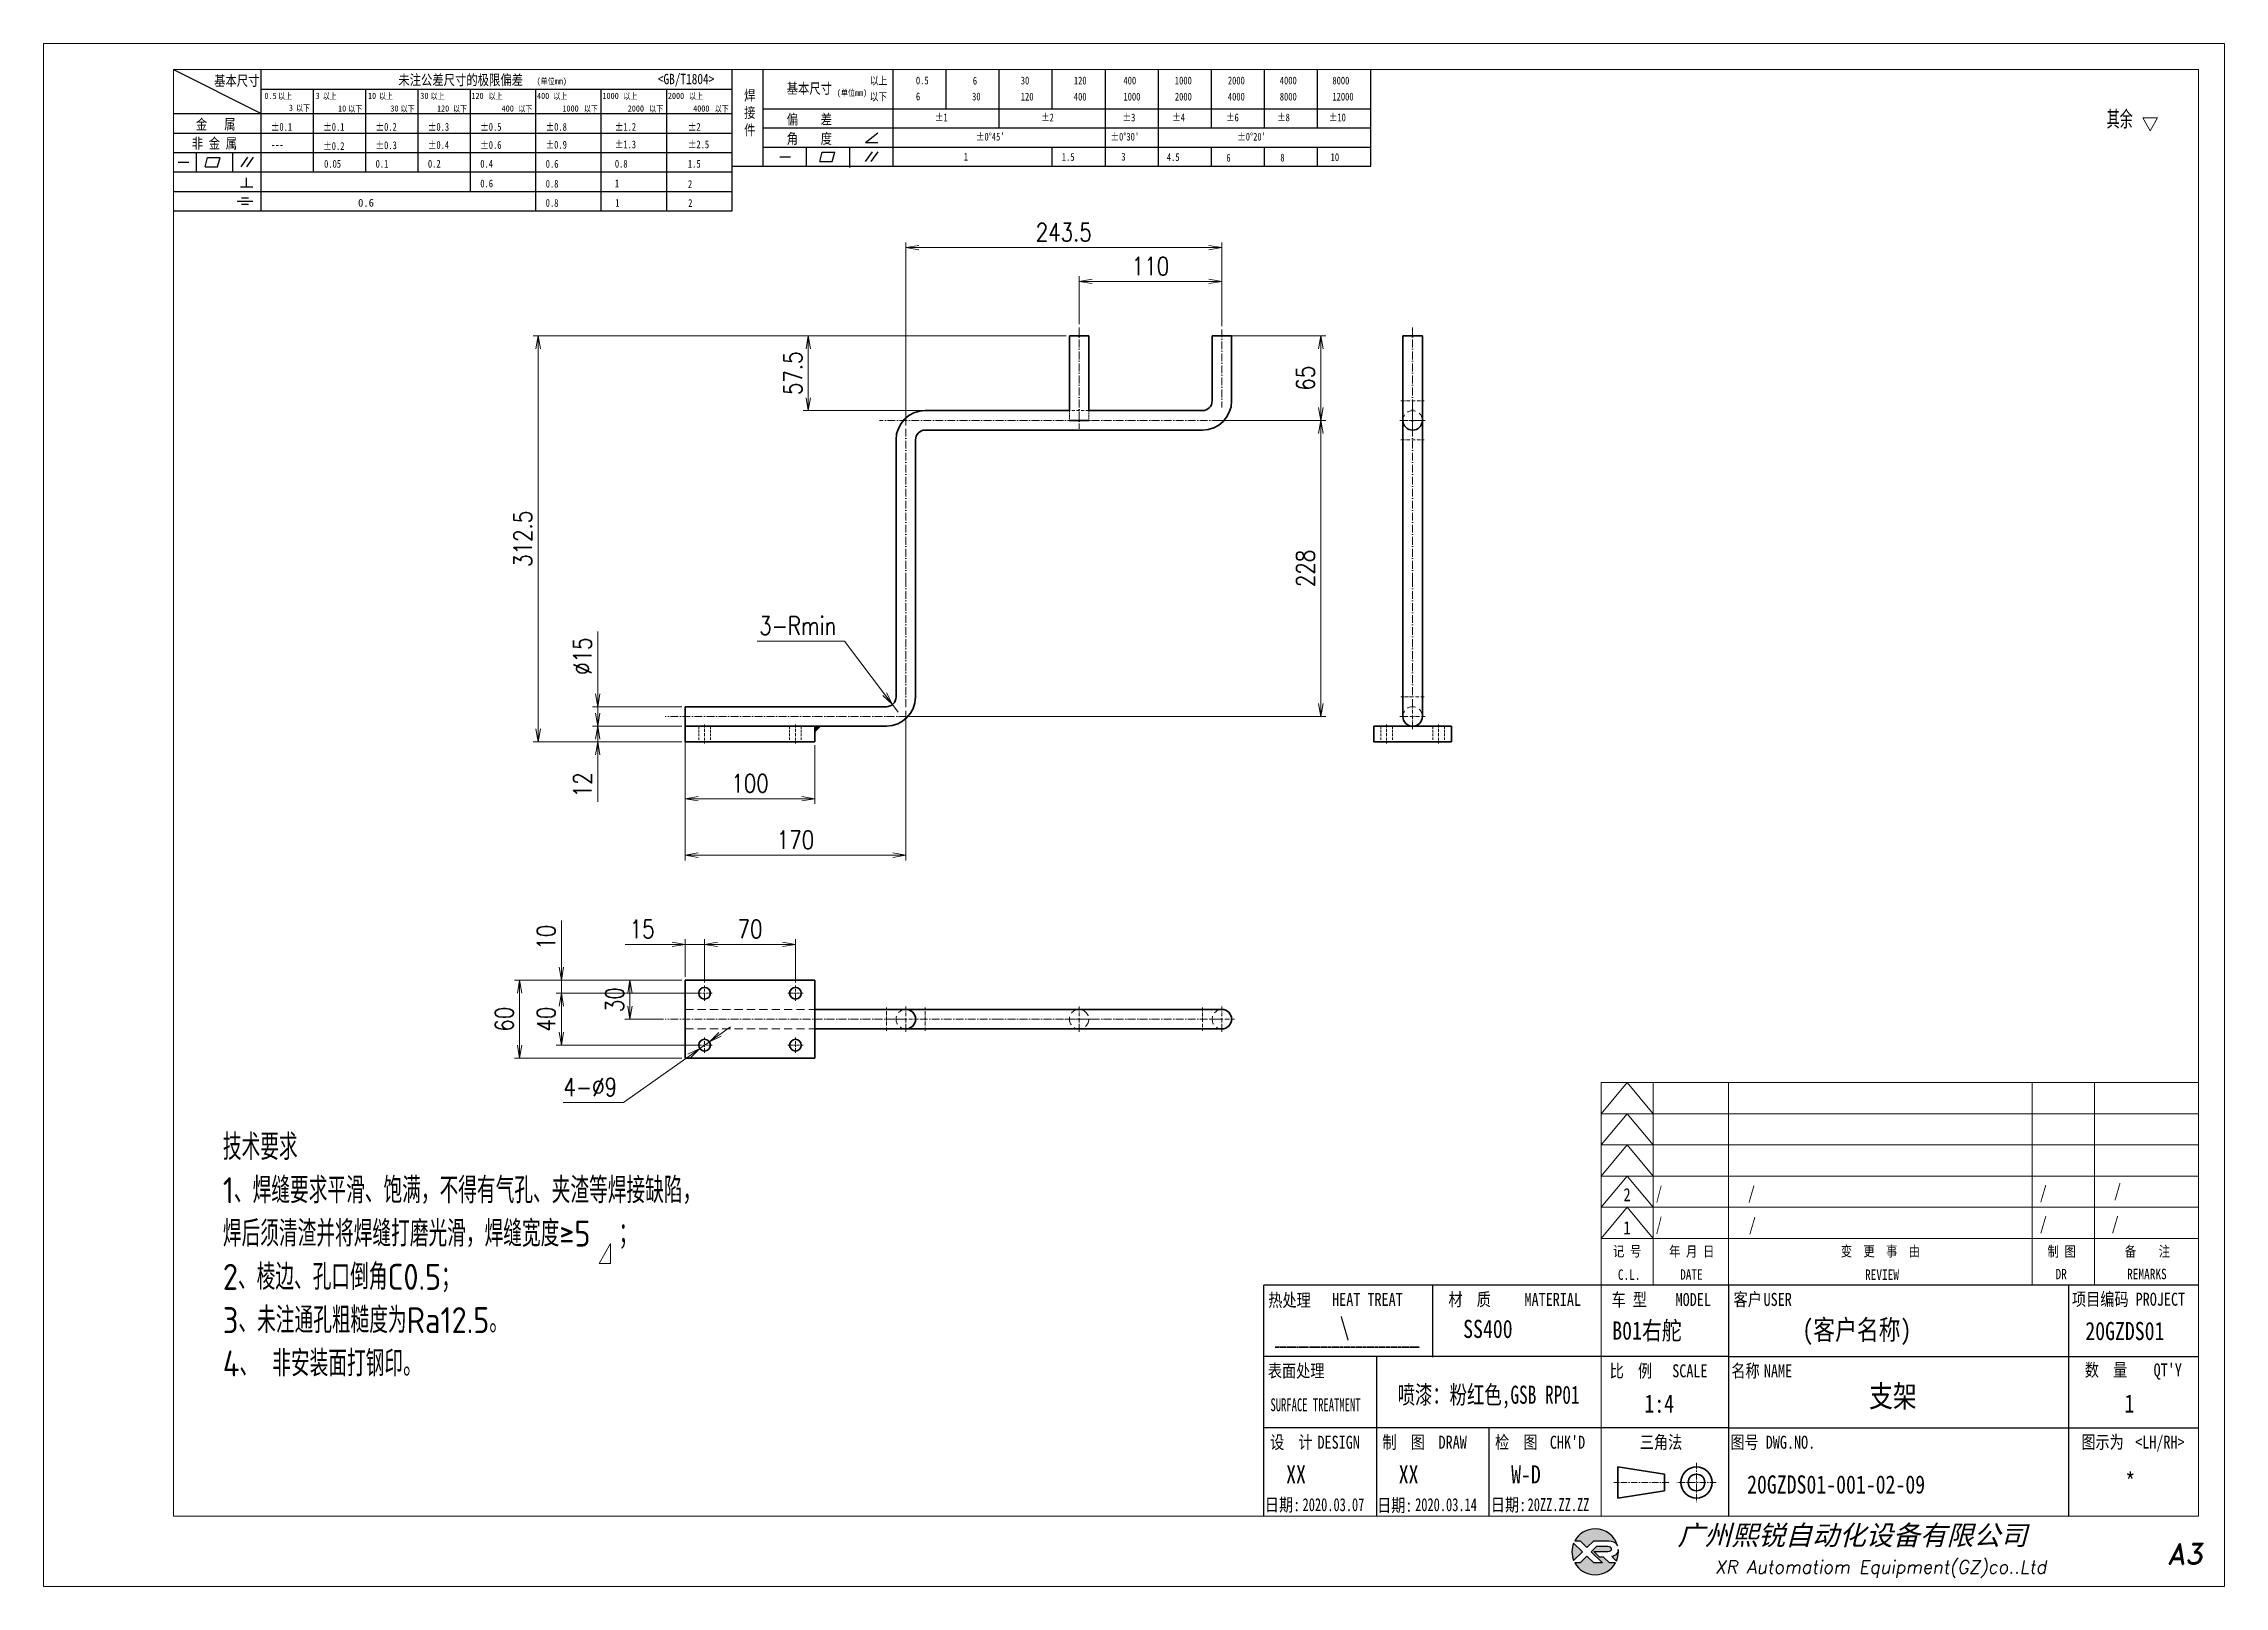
# Model space of a CAD drawing. Header units: millimetres. Extents: x 1333 to 78972, y -42879 to -5704.
# Drawn here: x 72367 to 74047, y -20114 to -18926 of the extents above; entities that cross this region are included whole.
import ezdxf
from ezdxf.enums import TextEntityAlignment as Align

# ---------------------------------------------------------------- set-up
doc = ezdxf.new("R2010")
doc.units = ezdxf.units.MM
doc.header["$LTSCALE"] = 0.5
for name, pattern in [('AM_ISO02W050x2', [3.75, 3, -0.75]), ('AM_ISO08W050x2', [9, 6, -0.75, 1.5, -0.75]), ('CENTER', [2, 1.25, -0.25, 0.25, -0.25]), ('DASHDOT', [18.5, 12, -3, 0.5, -3]), ('DASHED', [19.05, 12.7, -6.35]), ('DOT2', [0.125, 0, -0.125])]:
    doc.linetypes.add(name, pattern=pattern)
for name, color, linetype in [('DIM', 3, 'Continuous'), ('Drawing', 7, 'Continuous'), ('layer 1', 7, 'Continuous'), ('图号', 7, 'Continuous'), ('图名', 7, 'Continuous'), ('图框文字', 7, 'Continuous'), ('数量', 7, 'Continuous'), ('材质', 7, 'Continuous'), ('表面处理', 7, 'Continuous'), ('车型', 7, 'Continuous')]:
    doc.layers.add(name, color=color, linetype=linetype)
for name, color, linetype, lineweight in [('中心线', 2, 'AM_ISO08W050x2', 18), ('图框', 7, 'Continuous', 18), ('标注线', 3, 'Continuous', 18), ('热处理', 7, 'Continuous', 20), ('粗实线', 7, 'Continuous', 35), ('粗点划线', 6, 'AM_ISO08W050x2', 35), ('虚线', 1, 'AM_ISO02W050x2', 18)]:
    doc.layers.add(name, color=color, linetype=linetype, lineweight=lineweight)
doc.layers.add('打印', color=7, linetype='Continuous', lineweight=15, plot=False)
doc.layers.add('打印-禁用', color=7, linetype='Continuous', lineweight=15, plot=False)
doc.styles.add('DIM', font='romans.shx', dxfattribs={"width": 0.8, "bigfont": 'bigfont.shx'})
doc.styles.add('STYLE1', font='')
doc.styles.add('国标', font='simfang.ttf', dxfattribs={"width": 0.8})
doc.styles.add('机械长仿宋', font='gbenor.shx', dxfattribs={"height": 1, "bigfont": 'gbcbig.shx'})
doc.styles.add('标题字', font='romand.shx', dxfattribs={"oblique": 10, "bigfont": 'bigfont.shx'})
doc.styles.get('STYLE1').set_extended_font_data('SimSun')
doc.dimstyles.new('XR 1-4', dxfattribs={"dimscale": 4, "dimtxt": 3.5, "dimasz": 2.5, "dimexe": 1, "dimexo": 0.625, "dimgap": 1.2, "dimtad": 1, "dimdsep": 46, "dimtxsty": 'DIM', "dimblk": 'OPEN', "dimcen": 0, "dimclrd": 8, "dimclre": 8, "dimclrt": 2, "dimazin": 2, "dimtfac": 0.5, "dimtmove": 0, "dimatfit": 3, "dimldrblk": 'OPEN', "dimfxl": 1, "dimtolj": 2, "dimlwd": 18, "dimlwe": 18, "dimarcsym": 0})
doc.dimstyles.new('XR 1-4$3', dxfattribs={"dimscale": 4, "dimtxt": 3.5, "dimasz": 2.5, "dimexe": 1, "dimexo": 0.625, "dimgap": 1.2, "dimtad": 1, "dimtoh": 1, "dimdsep": 46, "dimtxsty": 'DIM', "dimblk": 'OPEN', "dimcen": 0, "dimclrd": 8, "dimclre": 8, "dimclrt": 2, "dimazin": 2, "dimtfac": 0.5, "dimtmove": 0, "dimatfit": 3, "dimldrblk": 'OPEN', "dimfxl": 1, "dimtolj": 2, "dimlwd": 18, "dimlwe": 18, "dimarcsym": 0})
doc.dimstyles.new('XR 1-4$4', dxfattribs={"dimscale": 4, "dimtxt": 3.5, "dimasz": 2.5, "dimexe": 1, "dimexo": 0.625, "dimgap": 1.2, "dimtad": 1, "dimtoh": 1, "dimdsep": 46, "dimtxsty": 'DIM', "dimblk": 'OPEN', "dimcen": 0, "dimclrd": 8, "dimclre": 8, "dimclrt": 2, "dimazin": 2, "dimtfac": 0.5, "dimtmove": 0, "dimatfit": 3, "dimldrblk": 'OPEN', "dimfxl": 1, "dimtolj": 2, "dimlwd": 18, "dimlwe": 18, "dimarcsym": 0})

msp = doc.modelspace()

# ---------------------------------------------------------------- texts
at = {"layer": '图号', "color": 3, "style": '国标', "width": 0.8}
msp.add_text('20GZDS01-001-02-09', height=14, dxfattribs=at).set_placement((73678.909, -20042.574))
at = {"layer": '图名', "color": 3, "style": '国标', "width": 0.8}
msp.add_text('支架', height=16.8, dxfattribs=at).set_placement((73791.199, -19976.013), align=Align.CENTER)
at = {"layer": '图框文字', "color": 3, "style": '国标'}
for s, height, width, p in [('/', 10, 0.705904, (73608.631, -19816.179)), ('/', 10, 0.8, (73679.572, -19816.179)), ('/', 10, 0.8, (73904.392, -19815.784)), ('/', 10, 0.8, (73961.572, -19814.301)), ('2', 10, 0.8, (73583.702, -19817.442)), ('1', 10, 0.8, (73583.659, -19842.882)), ('/', 10, 0.705904, (73608.631, -19840.179)), ('/', 10, 0.8, (73680.26, -19840.518)), ('/', 10, 0.8, (73904.392, -19839.784)), ('/', 10, 0.8, (73959.718, -19839.741)), ('    (客户名称)', 15.4, 0.8, (73687.971, -19924.144)), ('20GZDS01', 14, 0.8, (73939.46, -19924.427)), ('1:4', 14, 0.8, (73599.794, -19980.335)), ('XX', 14, 0.8, (73323.783, -20034.801)), ('XX', 14, 0.8, (73410.503, -20034.801)), ('W-D', 14, 0.8, (73497.143, -20034.801)), ('2020.03.07', 10, 0.7, (73336.443, -20056.147)), ('2020.03.14', 10, 0.7, (73423.163, -20056.147)), ('20ZZ.ZZ.ZZ', 10, 0.7, (73509.803, -20056.147))]:
    msp.add_text(s, height=height, dxfattribs=dict(at, width=width)).set_placement(p)
at = {"layer": '图框文字', "color": 3, "style": '国标', "width": 0.8}
msp.add_text('*', height=14, dxfattribs=at).set_placement((73974.078, -20040.402), align=Align.CENTER)
at = {"layer": '数量', "color": 3, "style": '国标', "width": 0.8}
msp.add_text('1', height=14, dxfattribs=at).set_placement((73973.463, -19980.274), align=Align.CENTER)
at = {"layer": '材质', "color": 3, "style": '国标', "width": 0.8}
msp.add_text('SS400', height=14, dxfattribs=at).set_placement((73479.224, -19922.788), align=Align.CENTER)
at = {"layer": '标注线', "color": 2, "insert": (72504.676, -19765.704), "char_height": 40, "width": 824.16379, "attachment_point": 1, "style": '机械长仿宋'}
msp.add_mtext('{\\H0.5x;技术要求\\P1、\\A2;焊缝要求平滑、饱满，不得有气孔、夹渣等焊接缺陷，\\P焊后须清渣并将焊缝打磨光滑，焊缝宽度≥5  ；\\P\\A0;2、\\A2;棱边、\\A0;孔口倒角C0.5；\\P3、未注通孔粗糙度为Ra12.5。 \\P4、\\C3; \\C2;非安装面打钢印。\\P  \\C3; }', dxfattribs=at)
at = {"layer": '热处理', "color": 3, "style": '国标', "width": 0.8}
msp.add_text('\\', height=14, dxfattribs=at).set_placement((73368.91, -19921.282), align=Align.CENTER)
at = {"layer": '表面处理', "color": 3, "style": '国标', "width": 0.7}
msp.add_text('喷漆：粉红色,GSB RP01', height=14, dxfattribs=at).set_placement((73479.791, -19973.494), align=Align.CENTER)
at = {"layer": '车型', "color": 3, "style": '国标', "width": 0.8}
msp.add_text('B01右舵', height=14, dxfattribs=at).set_placement((73575.012, -19924.083))

# ---------------------------------------------------------------- blocks, each defined once
blk = doc.blocks.new('XR')
at = {"true_color": 0xfc8000}
h = blk.add_hatch(color=30, dxfattribs=at)
h.set_gradient(color1=(252, 128, 0), rotation=240, one_color=1, tint=1, name='INVCURVED')
edge = h.paths.add_edge_path()
edge.add_spline(control_points=[(-434.18, -5928.47), (-433.9, -5928.74), (-433.63, -5929.01), (-433.63, -5929.01), (-433.63, -5929.01), (-433.63, -5929.01), (-433.36, -5928.74), (-433.09, -5928.47)], knot_values=[0.5625, 0.5625, 0.5625, 0.5625, 0.625, 0.625, 0.625, 0.625, 0.6875, 0.6875, 0.6875, 0.6875], degree=3, periodic=0)
edge.add_spline(control_points=[(-433.09, -5928.47), (-432.82, -5928.2), (-432.54, -5927.93), (-432.54, -5927.93), (-432.54, -5927.93), (-432.54, -5927.93), (-432.04, -5927.93), (-431.53, -5927.93)], knot_values=[0.4375, 0.4375, 0.4375, 0.4375, 0.5, 0.5, 0.5, 0.5, 0.5625, 0.5625, 0.5625, 0.5625], degree=3, periodic=0)
edge.add_spline(control_points=[(-431.53, -5927.93), (-431.03, -5927.93), (-430.52, -5927.93), (-430.52, -5927.93), (-430.52, -5927.93), (-430, -5927.93), (-429.43, -5927.96), (-429.01, -5928.33)], knot_values=[0.25, 0.25, 0.25, 0.25, 0.3125, 0.3125, 0.3125, 0.3125, 0.4375, 0.4375, 0.4375, 0.4375], degree=3, periodic=0)
edge.add_spline(control_points=[(-429.01, -5928.33), (-428.88, -5928.44), (-428.78, -5928.59), (-428.71, -5928.75)], knot_values=[0.125, 0.125, 0.125, 0.125, 0.25, 0.25, 0.25, 0.25], degree=3, periodic=0)
edge.add_spline(control_points=[(-428.71, -5928.75), (-429.13, -5927.18), (-430.58, -5926.02), (-432.31, -5926.02)], knot_values=[0, 0, 0, 0, 0.125, 0.125, 0.125, 0.125], degree=3, periodic=0)
edge.add_spline(control_points=[(-432.31, -5926.02), (-433.72, -5926.02), (-434.94, -5926.79), (-435.58, -5927.93)], knot_values=[0.875, 0.875, 0.875, 0.875, 1, 1, 1, 1], degree=3, periodic=0)
edge.add_spline(control_points=[(-435.58, -5927.93), (-435.58, -5927.93), (-434.72, -5927.93), (-434.72, -5927.93), (-434.72, -5927.93), (-434.72, -5927.93), (-434.45, -5928.2), (-434.18, -5928.47)], knot_values=[0.6875, 0.6875, 0.6875, 0.6875, 0.8125, 0.8125, 0.8125, 0.8125, 0.875, 0.875, 0.875, 0.875], degree=3, periodic=0)
edge = h.paths.add_edge_path()
edge.add_spline(control_points=[(-434.79, -5929.26), (-435.04, -5929.02), (-435.34, -5928.72), (-435.54, -5928.53)], knot_values=[0.562504, 0.562504, 0.562504, 0.562504, 0.656252, 0.656252, 0.656252, 0.656252], degree=3, periodic=0)
edge.add_spline(control_points=[(-435.54, -5928.53), (-435.67, -5928.4), (-435.76, -5928.31), (-435.76, -5928.31), (-435.76, -5928.31), (-435.94, -5928.74), (-436.03, -5929.21), (-436.03, -5929.71)], knot_values=[0.25, 0.25, 0.25, 0.25, 0.312504, 0.312504, 0.312504, 0.312504, 0.562504, 0.562504, 0.562504, 0.562504], degree=3, periodic=0)
edge.add_spline(control_points=[(-436.03, -5929.71), (-436.03, -5930.2), (-435.94, -5930.67), (-435.76, -5931.1), (-435.76, -5931.1), (-435.4, -5930.75), (-435.05, -5930.4)], knot_values=[0.874998, 0.874998, 0.874998, 0.874998, 1.124998, 1.124998, 1.124998, 1.25, 1.25, 1.25, 1.25], degree=3, periodic=0)
edge.add_spline(control_points=[(-435.05, -5930.4), (-434.7, -5930.05), (-434.34, -5929.71), (-434.34, -5929.71), (-434.34, -5929.71), (-434.34, -5929.71), (-434.34, -5929.71), (-434.34, -5929.71)], knot_values=[0.749878, 0.749878, 0.749878, 0.749878, 0.874875, 0.874875, 0.874875, 0.874875, 0.874998, 0.874998, 0.874998, 0.874998], degree=3, periodic=0)
edge.add_spline(control_points=[(-434.34, -5929.71), (-434.34, -5929.71), (-434.34, -5929.71), (-434.34, -5929.71)], knot_values=[0.749634, 0.749634, 0.749634, 0.749634, 0.749817, 0.749817, 0.749817, 0.749817], degree=3, periodic=0)
edge.add_spline(control_points=[(-434.35, -5929.7), (-434.35, -5929.7), (-434.35, -5929.7), (-434.35, -5929.7)], knot_values=[0.738281, 0.738281, 0.738281, 0.738281, 0.742188, 0.742188, 0.742188, 0.742188], degree=3, periodic=0)
edge.add_spline(control_points=[(-434.35, -5929.7), (-434.36, -5929.69), (-434.37, -5929.68), (-434.38, -5929.67)], knot_values=[0.726563, 0.726563, 0.726563, 0.726563, 0.738281, 0.738281, 0.738281, 0.738281], degree=3, periodic=0)
edge.add_spline(control_points=[(-434.38, -5929.67), (-434.38, -5929.66), (-434.39, -5929.65), (-434.4, -5929.65)], knot_values=[0.718751, 0.718751, 0.718751, 0.718751, 0.726563, 0.726563, 0.726563, 0.726563], degree=3, periodic=0)
edge.add_spline(control_points=[(-434.4, -5929.65), (-434.42, -5929.63), (-434.45, -5929.6), (-434.47, -5929.58)], knot_values=[0.703126, 0.703126, 0.703126, 0.703126, 0.718751, 0.718751, 0.718751, 0.718751], degree=3, periodic=0)
edge.add_spline(control_points=[(-434.47, -5929.58), (-434.5, -5929.55), (-434.53, -5929.52), (-434.56, -5929.49)], knot_values=[0.687501, 0.687501, 0.687501, 0.687501, 0.703126, 0.703126, 0.703126, 0.703126], degree=3, periodic=0)
edge.add_spline(control_points=[(-434.56, -5929.49), (-434.63, -5929.42), (-434.71, -5929.35), (-434.79, -5929.26)], knot_values=[0.656252, 0.656252, 0.656252, 0.656252, 0.687501, 0.687501, 0.687501, 0.687501], degree=3, periodic=0)
at = {"true_color": 0x0348ff}
h = blk.add_hatch(color=160, dxfattribs=at)
h.set_gradient(color1=(3, 72, 255), color2=(0, 41, 153), one_color=1, tint=0.3, name='HEMISPHERICAL')
edge = h.paths.add_edge_path()
edge.add_spline(control_points=[(-432.54, -5929.67), (-432.26, -5929.95), (-431.94, -5930.23), (-431.66, -5930.51), (-431.66, -5930.51), (-431.66, -5930.51), (-431.66, -5930.51), (-431.66, -5930.51)], knot_values=[0.736842, 0.736842, 0.736842, 0.736842, 0.789474, 0.789474, 0.789474, 0.789474, 0.802633, 0.802633, 0.802633, 0.802633], degree=3, periodic=0)
edge.add_spline(control_points=[(-431.66, -5930.51), (-431.65, -5930.51), (-431.65, -5930.52), (-431.65, -5930.52)], knot_values=[0.802633, 0.802633, 0.802633, 0.802633, 0.815791, 0.815791, 0.815791, 0.815791], degree=3, periodic=0)
edge.add_spline(control_points=[(-431.65, -5930.52), (-431.64, -5930.53), (-431.64, -5930.53), (-431.64, -5930.53)], knot_values=[0.815791, 0.815791, 0.815791, 0.815791, 0.82237, 0.82237, 0.82237, 0.82237], degree=3, periodic=0)
edge.add_spline(control_points=[(-431.64, -5930.53), (-431.64, -5930.53), (-431.64, -5930.53), (-431.63, -5930.54)], knot_values=[0.82237, 0.82237, 0.82237, 0.82237, 0.828949, 0.828949, 0.828949, 0.828949], degree=3, periodic=0)
edge.add_spline(control_points=[(-431.63, -5930.54), (-431.63, -5930.54), (-431.63, -5930.54), (-431.63, -5930.54), (-431.63, -5930.54), (-431.63, -5930.54), (-431.59, -5930.54), (-431.52, -5930.54)], knot_values=[0.841901, 0.841901, 0.841901, 0.841901, 0.842105, 0.842105, 0.842105, 0.842105, 0.855264, 0.855264, 0.855264, 0.855264], degree=3, periodic=0)
edge.add_spline(control_points=[(-431.52, -5930.54), (-431.46, -5930.54), (-431.38, -5930.54), (-431.3, -5930.54)], knot_values=[0.855264, 0.855264, 0.855264, 0.855264, 0.868422, 0.868422, 0.868422, 0.868422], degree=3, periodic=0)
edge.add_spline(control_points=[(-431.3, -5930.54), (-431.26, -5930.54), (-431.22, -5930.54), (-431.18, -5930.54)], knot_values=[0.868422, 0.868422, 0.868422, 0.868422, 0.875, 0.875, 0.875, 0.875], degree=3, periodic=0)
edge.add_spline(control_points=[(-431.18, -5930.54), (-431.14, -5930.54), (-431.1, -5930.54), (-431.07, -5930.54)], knot_values=[0.875, 0.875, 0.875, 0.875, 0.881579, 0.881579, 0.881579, 0.881579], degree=3, periodic=0)
edge.add_spline(control_points=[(-431.07, -5930.54), (-431.05, -5930.54), (-431.04, -5930.54), (-431.03, -5930.54)], knot_values=[0.881579, 0.881579, 0.881579, 0.881579, 0.884869, 0.884869, 0.884869, 0.884869], degree=3, periodic=0)
edge.add_spline(control_points=[(-431.03, -5930.54), (-431.02, -5930.54), (-431, -5930.54), (-431, -5930.54)], knot_values=[0.884869, 0.884869, 0.884869, 0.884869, 0.888158, 0.888158, 0.888158, 0.888158], degree=3, periodic=0)
edge.add_spline(control_points=[(-431, -5930.54), (-430.99, -5930.54), (-430.99, -5930.54), (-430.98, -5930.54)], knot_values=[0.888158, 0.888158, 0.888158, 0.888158, 0.889803, 0.889803, 0.889803, 0.889803], degree=3, periodic=0)
edge.add_spline(control_points=[(-430.98, -5930.54), (-430.98, -5930.54), (-430.98, -5930.54), (-430.97, -5930.54)], knot_values=[0.889803, 0.889803, 0.889803, 0.889803, 0.891447, 0.891447, 0.891447, 0.891447], degree=3, periodic=0)
edge.add_spline(control_points=[(-430.97, -5930.54), (-430.97, -5930.54), (-430.97, -5930.54), (-430.97, -5930.54)], knot_values=[0.891447, 0.891447, 0.891447, 0.891447, 0.89227, 0.89227, 0.89227, 0.89227], degree=3, periodic=0)
edge.add_spline(control_points=[(-430.97, -5930.54), (-430.97, -5930.54), (-430.97, -5930.54), (-430.97, -5930.54)], knot_values=[0.89227, 0.89227, 0.89227, 0.89227, 0.893092, 0.893092, 0.893092, 0.893092], degree=3, periodic=0)
edge.add_spline(control_points=[(-430.97, -5930.54), (-430.97, -5930.54), (-430.97, -5930.54), (-430.97, -5930.54)], knot_values=[0.893092, 0.893092, 0.893092, 0.893092, 0.893503, 0.893503, 0.893503, 0.893503], degree=3, periodic=0)
edge.add_spline(control_points=[(-430.97, -5930.54), (-430.97, -5930.54), (-430.97, -5930.54), (-430.97, -5930.54)], knot_values=[0.893503, 0.893503, 0.893503, 0.893503, 0.893914, 0.893914, 0.893914, 0.893914], degree=3, periodic=0)
edge.add_spline(control_points=[(-430.97, -5930.54), (-430.97, -5930.54), (-430.97, -5930.54), (-430.97, -5930.54)], knot_values=[0.893914, 0.893914, 0.893914, 0.893914, 0.89412, 0.89412, 0.89412, 0.89412], degree=3, periodic=0)
edge.add_spline(control_points=[(-430.97, -5930.54), (-430.97, -5930.54), (-430.97, -5930.54), (-430.97, -5930.54)], knot_values=[0.89412, 0.89412, 0.89412, 0.89412, 0.894326, 0.894326, 0.894326, 0.894326], degree=3, periodic=0)
edge.add_spline(control_points=[(-430.97, -5930.54), (-430.97, -5930.54), (-430.97, -5930.54), (-430.97, -5930.54)], knot_values=[0.894428, 0.894428, 0.894428, 0.894428, 0.894531, 0.894531, 0.894531, 0.894531], degree=3, periodic=0)
edge.add_spline(control_points=[(-430.97, -5930.54), (-430.97, -5930.54), (-430.97, -5930.54), (-430.97, -5930.54)], knot_values=[0.894531, 0.894531, 0.894531, 0.894531, 0.894583, 0.894583, 0.894583, 0.894583], degree=3, periodic=0)
edge.add_spline(control_points=[(-430.97, -5930.54), (-430.97, -5930.54), (-430.97, -5930.54), (-430.97, -5930.54), (-430.97, -5930.54), (-430.97, -5930.54), (-430.73, -5930.78), (-430.49, -5931.01)], knot_values=[0.894685, 0.894685, 0.894685, 0.894685, 0.894737, 0.894737, 0.894737, 0.894737, 0.921052, 0.921052, 0.921052, 0.921052], degree=3, periodic=0)
edge.add_spline(control_points=[(-430.49, -5931.01), (-430.26, -5931.24), (-430.02, -5931.48), (-430.02, -5931.48)], knot_values=[0.921052, 0.921052, 0.921052, 0.921052, 0.947368, 0.947368, 0.947368, 0.947368], degree=3, periodic=0)
edge.add_spline(control_points=[(-430.02, -5931.48), (-430.02, -5931.48), (-430.02, -5931.48), (-430.02, -5931.48)], knot_values=[0.947522, 0.947522, 0.947522, 0.947522, 0.947573, 0.947573, 0.947573, 0.947573], degree=3, periodic=0)
edge.add_spline(control_points=[(-430.02, -5931.48), (-430.02, -5931.48), (-430.02, -5931.48), (-430.02, -5931.48)], knot_values=[0.947573, 0.947573, 0.947573, 0.947573, 0.947676, 0.947676, 0.947676, 0.947676], degree=3, periodic=0)
edge.add_spline(control_points=[(-430.02, -5931.48), (-430.02, -5931.48), (-430.02, -5931.48), (-430.02, -5931.48)], knot_values=[0.947676, 0.947676, 0.947676, 0.947676, 0.947779, 0.947779, 0.947779, 0.947779], degree=3, periodic=0)
edge.add_spline(control_points=[(-430.02, -5931.48), (-430.02, -5931.48), (-430.02, -5931.48), (-430.02, -5931.48)], knot_values=[0.947779, 0.947779, 0.947779, 0.947779, 0.947984, 0.947984, 0.947984, 0.947984], degree=3, periodic=0)
edge.add_spline(control_points=[(-430.02, -5931.48), (-430.02, -5931.48), (-430.02, -5931.48), (-430.02, -5931.48)], knot_values=[0.947984, 0.947984, 0.947984, 0.947984, 0.94819, 0.94819, 0.94819, 0.94819], degree=3, periodic=0)
edge.add_spline(control_points=[(-430.02, -5931.48), (-430.02, -5931.48), (-430.02, -5931.48), (-430.02, -5931.48)], knot_values=[0.94819, 0.94819, 0.94819, 0.94819, 0.948601, 0.948601, 0.948601, 0.948601], degree=3, periodic=0)
edge.add_spline(control_points=[(-430.02, -5931.48), (-430.02, -5931.48), (-430.02, -5931.48), (-430.02, -5931.48)], knot_values=[0.948601, 0.948601, 0.948601, 0.948601, 0.949012, 0.949012, 0.949012, 0.949012], degree=3, periodic=0)
edge.add_spline(control_points=[(-430.02, -5931.48), (-430.02, -5931.48), (-430.01, -5931.48), (-430.01, -5931.48)], knot_values=[0.949012, 0.949012, 0.949012, 0.949012, 0.949834, 0.949834, 0.949834, 0.949834], degree=3, periodic=0)
edge.add_spline(control_points=[(-430.01, -5931.48), (-430.01, -5931.48), (-430.01, -5931.48), (-430.01, -5931.48)], knot_values=[0.949834, 0.949834, 0.949834, 0.949834, 0.950657, 0.950657, 0.950657, 0.950657], degree=3, periodic=0)
edge.add_spline(control_points=[(-430.01, -5931.48), (-430.01, -5931.48), (-430, -5931.48), (-430, -5931.48)], knot_values=[0.950657, 0.950657, 0.950657, 0.950657, 0.952301, 0.952301, 0.952301, 0.952301], degree=3, periodic=0)
edge.add_spline(control_points=[(-430, -5931.48), (-429.99, -5931.48), (-429.98, -5931.48), (-429.98, -5931.48)], knot_values=[0.952301, 0.952301, 0.952301, 0.952301, 0.953946, 0.953946, 0.953946, 0.953946], degree=3, periodic=0)
edge.add_spline(control_points=[(-429.98, -5931.48), (-429.96, -5931.48), (-429.95, -5931.48), (-429.93, -5931.48)], knot_values=[0.953946, 0.953946, 0.953946, 0.953946, 0.957236, 0.957236, 0.957236, 0.957236], degree=3, periodic=0)
edge.add_spline(control_points=[(-429.93, -5931.48), (-429.91, -5931.48), (-429.89, -5931.48), (-429.87, -5931.48)], knot_values=[0.957236, 0.957236, 0.957236, 0.957236, 0.960525, 0.960525, 0.960525, 0.960525], degree=3, periodic=0)
edge.add_spline(control_points=[(-429.87, -5931.48), (-429.82, -5931.48), (-429.77, -5931.48), (-429.71, -5931.48)], knot_values=[0.960525, 0.960525, 0.960525, 0.960525, 0.967104, 0.967104, 0.967104, 0.967104], degree=3, periodic=0)
edge.add_spline(control_points=[(-429.71, -5931.48), (-429.65, -5931.48), (-429.59, -5931.48), (-429.53, -5931.48)], knot_values=[0.967104, 0.967104, 0.967104, 0.967104, 0.973683, 0.973683, 0.973683, 0.973683], degree=3, periodic=0)
edge.add_spline(control_points=[(-429.53, -5931.48), (-429.41, -5931.48), (-429.29, -5931.48), (-429.19, -5931.48)], knot_values=[0.973683, 0.973683, 0.973683, 0.973683, 0.98684, 0.98684, 0.98684, 0.98684], degree=3, periodic=0)
edge.add_spline(control_points=[(-429.19, -5931.48), (-429.1, -5931.48), (-429.04, -5931.48), (-429.04, -5931.48), (-429.67, -5932.62), (-430.9, -5933.39), (-432.31, -5933.39)], knot_values=[0.98684, 0.98684, 0.98684, 0.98684, 1, 1, 1, 1.052632, 1.052632, 1.052632, 1.052632], degree=3, periodic=0)
edge.add_spline(control_points=[(-432.31, -5933.39), (-433.72, -5933.39), (-434.94, -5932.62), (-435.58, -5931.48), (-435.58, -5931.48), (-435.58, -5931.48), (-435.36, -5931.48), (-435.15, -5931.48)], knot_values=[0.052632, 0.052632, 0.052632, 0.052632, 0.105263, 0.105263, 0.105263, 0.105263, 0.131579, 0.131579, 0.131579, 0.131579], degree=3, periodic=0)
edge.add_spline(control_points=[(-435.15, -5931.48), (-434.93, -5931.48), (-434.72, -5931.48), (-434.72, -5931.48), (-434.72, -5931.48), (-434.72, -5931.48), (-434.45, -5931.21), (-434.18, -5930.94)], knot_values=[0.131579, 0.131579, 0.131579, 0.131579, 0.157895, 0.157895, 0.157895, 0.157895, 0.184211, 0.184211, 0.184211, 0.184211], degree=3, periodic=0)
edge.add_spline(control_points=[(-434.18, -5930.94), (-433.9, -5930.67), (-433.63, -5930.4), (-433.63, -5930.4), (-433.63, -5930.4), (-433.63, -5930.4), (-433.36, -5930.67), (-433.09, -5930.94)], knot_values=[0.184211, 0.184211, 0.184211, 0.184211, 0.210526, 0.210526, 0.210526, 0.210526, 0.236842, 0.236842, 0.236842, 0.236842], degree=3, periodic=0)
edge.add_spline(control_points=[(-433.09, -5930.94), (-432.82, -5931.21), (-432.54, -5931.48), (-432.54, -5931.48), (-432.54, -5931.48), (-432.54, -5931.48), (-432.19, -5931.48), (-431.83, -5931.48)], knot_values=[0.236842, 0.236842, 0.236842, 0.236842, 0.263158, 0.263158, 0.263158, 0.263158, 0.289474, 0.289474, 0.289474, 0.289474], degree=3, periodic=0)
edge.add_spline(control_points=[(-431.83, -5931.48), (-431.48, -5931.48), (-431.12, -5931.48), (-431.12, -5931.48), (-431.12, -5931.48), (-431.12, -5931.48), (-431.57, -5931.03), (-432.02, -5930.59)], knot_values=[0.289474, 0.289474, 0.289474, 0.289474, 0.315789, 0.315789, 0.315789, 0.315789, 0.342105, 0.342105, 0.342105, 0.342105], degree=3, periodic=0)
edge.add_spline(control_points=[(-432.02, -5930.59), (-432.47, -5930.15), (-432.92, -5929.71), (-432.92, -5929.71), (-432.92, -5929.71), (-432.92, -5929.71), (-432.71, -5929.5), (-432.5, -5929.29)], knot_values=[0.342105, 0.342105, 0.342105, 0.342105, 0.368421, 0.368421, 0.368421, 0.368421, 0.394737, 0.394737, 0.394737, 0.394737], degree=3, periodic=0)
edge.add_spline(control_points=[(-432.5, -5929.29), (-432.3, -5929.09), (-432.09, -5928.88), (-432.09, -5928.88)], knot_values=[0.394737, 0.394737, 0.394737, 0.394737, 0.421053, 0.421053, 0.421053, 0.421053], degree=3, periodic=0)
edge.add_spline(control_points=[(-432.09, -5928.88), (-432.09, -5928.88), (-432.06, -5928.86), (-432.06, -5928.86)], knot_values=[0.421053, 0.421053, 0.421053, 0.421053, 0.473684, 0.473684, 0.473684, 0.473684], degree=3, periodic=0)
edge.add_spline(control_points=[(-432.06, -5928.86), (-432.06, -5928.86), (-432.06, -5928.86), (-432.06, -5928.86), (-432.06, -5928.86), (-432.06, -5928.86), (-430.4, -5928.86), (-430.26, -5928.86)], knot_values=[0.473684, 0.473684, 0.473684, 0.473684, 0.473684, 0.473684, 0.473684, 0.473684, 0.526316, 0.526316, 0.526316, 0.526316], degree=3, periodic=0)
edge.add_spline(control_points=[(-430.26, -5928.86), (-429.54, -5928.86), (-429.62, -5929.4), (-429.83, -5929.55)], knot_values=[0.526316, 0.526316, 0.526316, 0.526316, 0.578947, 0.578947, 0.578947, 0.578947], degree=3, periodic=0)
edge.add_spline(control_points=[(-429.83, -5929.55), (-429.94, -5929.62), (-430.08, -5929.65), (-430.26, -5929.65), (-430.26, -5929.65), (-430.26, -5929.65), (-430.48, -5929.65), (-430.71, -5929.66)], knot_values=[0.578947, 0.578947, 0.578947, 0.578947, 0.631579, 0.631579, 0.631579, 0.631579, 0.657895, 0.657895, 0.657895, 0.657895], degree=3, periodic=0)
edge.add_spline(control_points=[(-430.71, -5929.66), (-430.93, -5929.66), (-431.15, -5929.67), (-431.15, -5929.67), (-431.15, -5929.67), (-431.15, -5929.67), (-432.54, -5929.67), (-432.54, -5929.67)], knot_values=[0.657895, 0.657895, 0.657895, 0.657895, 0.684211, 0.684211, 0.684211, 0.684211, 0.736842, 0.736842, 0.736842, 0.736842], degree=3, periodic=0)
edge = h.paths.add_edge_path()
edge.add_spline(control_points=[(-428.6, -5929.32), (-428.61, -5929.67), (-428.76, -5930), (-429.06, -5930.22)], knot_values=[0.8, 0.8, 0.8, 0.8, 1, 1, 1, 1], degree=3, periodic=0)
edge.add_spline(control_points=[(-429.06, -5930.22), (-429.22, -5930.34), (-429.41, -5930.43), (-429.61, -5930.48)], knot_values=[0.6, 0.6, 0.6, 0.6, 0.8, 0.8, 0.8, 0.8], degree=3, periodic=0)
edge.add_spline(control_points=[(-429.61, -5930.48), (-429.61, -5930.48), (-428.9, -5931.19), (-428.9, -5931.19), (-428.9, -5931.19), (-428.69, -5930.73), (-428.58, -5930.23), (-428.58, -5929.71)], knot_values=[0.2, 0.2, 0.2, 0.2, 0.4, 0.4, 0.4, 0.4, 0.6, 0.6, 0.6, 0.6], degree=3, periodic=0)
edge.add_spline(control_points=[(-428.58, -5929.71), (-428.58, -5929.58), (-428.59, -5929.45), (-428.6, -5929.32)], knot_values=[0, 0, 0, 0, 0.2, 0.2, 0.2, 0.2], degree=3, periodic=0)
at = {"layer": 'layer 1', "color": 30}
for points, knots in [([(-435.76, -5931.1), (-435.94, -5930.67), (-436.03, -5930.2), (-436.03, -5929.71), (-436.03, -5929.71), (-436.03, -5929.21), (-435.94, -5928.74), (-435.76, -5928.31), (-435.76, -5928.31), (-435.76, -5928.31), (-434.34, -5929.71), (-434.34, -5929.71), (-434.34, -5929.71), (-434.34, -5929.71), (-435.76, -5931.1), (-435.76, -5931.1)], [0, 0, 0, 0, 0.25, 0.25, 0.25, 0.25, 0.5, 0.5, 0.5, 0.5, 0.75, 0.75, 0.75, 0.75, 1, 1, 1, 1]), ([(-432.31, -5926.02), (-430.58, -5926.02), (-429.13, -5927.18), (-428.71, -5928.75), (-428.71, -5928.75), (-428.78, -5928.59), (-428.88, -5928.44), (-429.01, -5928.33), (-429.01, -5928.33), (-429.43, -5927.96), (-430, -5927.93), (-430.52, -5927.93), (-430.52, -5927.93), (-430.52, -5927.93), (-432.54, -5927.93), (-432.54, -5927.93), (-432.54, -5927.93), (-432.54, -5927.93), (-433.63, -5929.01), (-433.63, -5929.01), (-433.63, -5929.01), (-433.63, -5929.01), (-434.72, -5927.93), (-434.72, -5927.93), (-434.72, -5927.93), (-434.72, -5927.93), (-435.58, -5927.93), (-435.58, -5927.93), (-435.58, -5927.93), (-434.94, -5926.79), (-433.72, -5926.02), (-432.31, -5926.02)], [0, 0, 0, 0, 0.125, 0.125, 0.125, 0.125, 0.25, 0.25, 0.25, 0.25, 0.375, 0.375, 0.375, 0.375, 0.5, 0.5, 0.5, 0.5, 0.625, 0.625, 0.625, 0.625, 0.75, 0.75, 0.75, 0.75, 0.875, 0.875, 0.875, 0.875, 1, 1, 1, 1])]:
    blk.add_open_spline(points, degree=3, knots=knots, dxfattribs=at)
at = {"layer": 'layer 1', "color": 154}
for points, knots in [([(-429.04, -5931.48), (-429.67, -5932.62), (-430.9, -5933.39), (-432.31, -5933.39), (-432.31, -5933.39), (-433.72, -5933.39), (-434.94, -5932.62), (-435.58, -5931.48), (-435.58, -5931.48), (-435.58, -5931.48), (-434.72, -5931.48), (-434.72, -5931.48), (-434.72, -5931.48), (-434.72, -5931.48), (-433.63, -5930.4), (-433.63, -5930.4), (-433.63, -5930.4), (-433.63, -5930.4), (-432.54, -5931.48), (-432.54, -5931.48), (-432.54, -5931.48), (-432.54, -5931.48), (-431.12, -5931.48), (-431.12, -5931.48), (-431.12, -5931.48), (-431.12, -5931.48), (-432.92, -5929.71), (-432.92, -5929.71), (-432.92, -5929.71), (-432.92, -5929.71), (-432.09, -5928.88), (-432.09, -5928.88), (-432.09, -5928.88), (-432.09, -5928.88), (-432.06, -5928.86), (-432.06, -5928.86), (-432.06, -5928.86), (-432.06, -5928.86), (-430.4, -5928.86), (-430.26, -5928.86), (-430.26, -5928.86), (-429.54, -5928.86), (-429.62, -5929.4), (-429.83, -5929.55), (-429.83, -5929.55), (-429.94, -5929.62), (-430.08, -5929.65), (-430.26, -5929.65), (-430.26, -5929.65), (-430.26, -5929.65), (-431.15, -5929.67), (-431.15, -5929.67), (-431.15, -5929.67), (-431.15, -5929.67), (-432.54, -5929.67), (-432.54, -5929.67), (-432.54, -5929.67), (-432.26, -5929.95), (-431.94, -5930.23), (-431.66, -5930.51), (-431.66, -5930.51), (-431.66, -5930.51), (-431.63, -5930.54), (-431.63, -5930.54), (-431.63, -5930.54), (-431.63, -5930.54), (-430.97, -5930.54), (-430.97, -5930.54), (-430.97, -5930.54), (-430.97, -5930.54), (-430.02, -5931.48), (-430.02, -5931.48), (-430.02, -5931.48), (-430.02, -5931.48), (-429.04, -5931.48), (-429.04, -5931.48)], [0, 0, 0, 0, 0.052632, 0.052632, 0.052632, 0.052632, 0.105263, 0.105263, 0.105263, 0.105263, 0.157895, 0.157895, 0.157895, 0.157895, 0.210526, 0.210526, 0.210526, 0.210526, 0.263158, 0.263158, 0.263158, 0.263158, 0.315789, 0.315789, 0.315789, 0.315789, 0.368421, 0.368421, 0.368421, 0.368421, 0.421053, 0.421053, 0.421053, 0.421053, 0.473684, 0.473684, 0.473684, 0.473684, 0.526316, 0.526316, 0.526316, 0.526316, 0.578947, 0.578947, 0.578947, 0.578947, 0.631579, 0.631579, 0.631579, 0.631579, 0.684211, 0.684211, 0.684211, 0.684211, 0.736842, 0.736842, 0.736842, 0.736842, 0.789474, 0.789474, 0.789474, 0.789474, 0.842105, 0.842105, 0.842105, 0.842105, 0.894737, 0.894737, 0.894737, 0.894737, 0.947368, 0.947368, 0.947368, 0.947368, 1, 1, 1, 1]), ([(-428.6, -5929.32), (-428.59, -5929.45), (-428.58, -5929.58), (-428.58, -5929.71), (-428.58, -5929.71), (-428.58, -5930.23), (-428.69, -5930.73), (-428.9, -5931.19), (-428.9, -5931.19), (-428.9, -5931.19), (-429.61, -5930.48), (-429.61, -5930.48), (-429.61, -5930.48), (-429.41, -5930.43), (-429.22, -5930.34), (-429.06, -5930.22), (-429.06, -5930.22), (-428.76, -5930), (-428.61, -5929.67), (-428.6, -5929.32)], [0, 0, 0, 0, 0.2, 0.2, 0.2, 0.2, 0.4, 0.4, 0.4, 0.4, 0.6, 0.6, 0.6, 0.6, 0.8, 0.8, 0.8, 0.8, 1, 1, 1, 1])]:
    blk.add_open_spline(points, degree=3, knots=knots, dxfattribs=at)
blk = doc.blocks.new('GZDEH零件A3图框V01版')
at = {"layer": '中心线', "color": 1, "linetype": 'CENTER', "lineweight": 5, "ltscale": 2}
for p, q in [((3175.82, -1822.66), (3175.82, -1830.26)), ((3170.49, -1826.46), (3159.89, -1826.46)), ((3179.62, -1826.46), (3172.02, -1826.46))]:
    blk.add_line(p, q, dxfattribs=at)
at = {"layer": '图框', "linetype": 'Continuous'}
for p, q in [((2882.49, -1554.46), (2882.49, -1832.96)), ((3272.49, -1554.46), (2882.49, -1554.46)), ((3272.49, -1832.96), (3272.49, -1554.46)), ((3157.49, -1749.46), (3272.49, -1749.46)), ((3157.49, -1832.96), (3157.49, -1749.46)), ((2882.49, -1832.96), (3272.49, -1832.96))]:
    blk.add_line(p, q, dxfattribs=at)
at = {"layer": '图框', "color": 9}
for p, q in [((3157.49, -1755.46), (3162.49, -1749.46)), ((3162.49, -1749.46), (3167.49, -1755.46)), ((3167.49, -1788.46), (3167.49, -1749.46)), ((3240.49, -1788.46), (3240.49, -1749.46)), ((3252.49, -1749.46), (3252.49, -1788.46)), ((3157.49, -1755.46), (3272.49, -1755.46)), ((3157.49, -1761.46), (3162.49, -1755.46)), ((3162.49, -1755.46), (3167.49, -1761.46)), ((3157.49, -1761.46), (3272.49, -1761.46)), ((3157.49, -1767.46), (3162.49, -1761.46)), ((3162.49, -1761.46), (3167.49, -1767.46)), ((3157.49, -1767.46), (3272.49, -1767.46)), ((3157.49, -1773.46), (3162.49, -1767.46)), ((3162.49, -1767.46), (3167.49, -1773.46)), ((3157.49, -1773.46), (3272.49, -1773.46)), ((3157.49, -1779.46), (3162.49, -1773.46)), ((3162.49, -1773.46), (3167.49, -1779.46)), ((3157.49, -1779.46), (3272.49, -1779.46))]:
    blk.add_line(p, q, dxfattribs=at)
at = {"layer": '图框', "color": 9, "linetype": 'Continuous'}
blk.add_line((3181.99, -1749.46), (3181.99, -1832.96), dxfattribs=at)
at = {"layer": '图框', "color": 2, "linetype": 'ByBlock', "lineweight": 35}
for p, q in [((3169.69, -1824.86), (3160.69, -1823.46)), ((3160.69, -1829.46), (3160.69, -1823.46)), ((3169.69, -1824.86), (3169.69, -1828.06)), ((3169.69, -1828.06), (3160.69, -1829.46))]:
    blk.add_line(p, q, dxfattribs=at)
for radius in [3, 1.6]:
    blk.add_circle((3175.82, -1826.46), radius, dxfattribs=at)
at = {"layer": '图框文字', "color": 9}
for p, q in [((2882.49, -1554.46), (2899.37, -1562.92)), ((2899.37, -1581.67), (2899.37, -1554.46)), ((2990.09, -1581.67), (2990.09, -1554.46)), ((2996.09, -1573.08), (2996.09, -1554.46)), ((3021.09, -1561.98), (3021.09, -1554.46)), ((3031.31, -1561.98), (3031.31, -1554.46)), ((3041.53, -1561.98), (3041.53, -1554.46)), ((3051.75, -1561.98), (3051.75, -1554.46)), ((3061.98, -1561.98), (3061.98, -1554.46)), ((3072.2, -1561.98), (3072.2, -1554.46)), ((3082.42, -1561.98), (3082.42, -1554.46)), ((3092.64, -1561.98), (3092.64, -1554.46)), ((3102.86, -1561.98), (3102.86, -1554.46)), ((3113.09, -1573.08), (3113.09, -1554.46)), ((2899.37, -1558.24), (2990.09, -1558.24)), ((2909.45, -1574.17), (2909.45, -1558.24)), ((2919.53, -1574.17), (2919.53, -1558.24)), ((2929.61, -1574.17), (2929.61, -1558.24)), ((2939.69, -1577.92), (2939.69, -1558.24)), ((2952.29, -1581.67), (2952.29, -1558.24)), ((2964.89, -1581.67), (2964.89, -1558.24)), ((2977.49, -1581.67), (2977.49, -1558.24)), ((2996.09, -1561.98), (3113.09, -1561.98)), ((3021.09, -1573.08), (3021.09, -1561.98)), ((3041.53, -1565.68), (3041.53, -1561.98)), ((3061.98, -1573.08), (3061.98, -1561.98)), ((3072.2, -1573.08), (3072.2, -1561.98)), ((3082.42, -1565.68), (3082.42, -1561.98)), ((3092.64, -1565.68), (3092.64, -1561.98)), ((3102.86, -1565.68), (3102.86, -1561.98)), ((2882.49, -1562.92), (2990.09, -1562.92)), ((2996.09, -1565.68), (3113.09, -1565.68)), ((2882.49, -1566.67), (2990.09, -1566.67)), ((2882.49, -1570.42), (2990.09, -1570.42)), ((2886.92, -1574.12), (2886.92, -1570.42)), ((2893.91, -1574.12), (2893.91, -1570.42)), ((2996.09, -1569.38), (3113.09, -1569.38)), ((3004.42, -1573.08), (3004.42, -1569.38)), ((3006.97, -1572.12), (3007.45, -1570.33)), ((3007.45, -1570.33), (3009.86, -1570.33)), ((3009.39, -1572.12), (3009.86, -1570.33)), ((3012.75, -1573.08), (3012.75, -1569.38)), ((3015.75, -1568.51), (3018.15, -1566.66)), ((3015.75, -1568.51), (3018.15, -1568.51)), ((3015.81, -1572.12), (3017.15, -1570.26)), ((3016.89, -1572.12), (3018.23, -1570.26)), ((3051.75, -1573.08), (3051.75, -1569.38)), ((3082.42, -1573.08), (3082.42, -1569.48)), ((3092.64, -1573.08), (3092.64, -1569.38)), ((3102.86, -1573.08), (3102.86, -1569.38)), ((2882.49, -1574.17), (2990.09, -1574.17)), ((2883.43, -1572.27), (2885.49, -1572.27)), ((2888.59, -1573.16), (2889.07, -1571.37)), ((2888.59, -1573.16), (2891, -1573.16)), ((2889.07, -1571.37), (2891.48, -1571.37)), ((2891, -1573.16), (2891.48, -1571.37)), ((2895.52, -1573.16), (2896.85, -1571.3)), ((2896.6, -1573.16), (2897.94, -1571.3)), ((2990.09, -1573.08), (3113.09, -1573.08)), ((2999.26, -1571.23), (3001.32, -1571.23)), ((3006.97, -1572.12), (3009.39, -1572.12)), ((3012.75, -1573.33), (3012.75, -1573.08)), ((2882.49, -1577.92), (2990.09, -1577.92)), ((2895.42, -1577.05), (2897.81, -1577.05)), ((2895.57, -1579.17), (2896.92, -1579.17)), ((2896.58, -1577.05), (2896.58, -1575.28)), ((2882.49, -1581.67), (2990.09, -1581.67)), ((2894.79, -1579.77), (2897.77, -1579.77)), ((2895.57, -1580.37), (2896.93, -1580.37)), ((3272.49, -1788.46), (3092.49, -1788.46)), ((3124.99, -1788.46), (3124.99, -1802.35)), ((3181.99, -1788.46), (3181.99, -1832.96)), ((3247.49, -1788.46), (3247.49, -1832.96)), ((3181.99, -1802.21), (3092.49, -1802.21)), ((3114.17, -1802.21), (3114.17, -1815.96)), ((3181.99, -1802.21), (3272.49, -1802.21)), ((3181.99, -1815.96), (3092.49, -1815.96)), ((3114.17, -1815.96), (3114.17, -1832.96)), ((3114.17, -1815.96), (3114.17, -1832.96)), ((3135.83, -1815.96), (3135.83, -1832.96)), ((3135.83, -1815.96), (3135.83, -1832.96)), ((3181.99, -1815.96), (3272.49, -1815.96))]:
    blk.add_line(p, q, dxfattribs=at)
at = {"layer": '图框文字', "color": 7}
blk.add_line((3272.49, -1788.46), (3092.49, -1788.46), dxfattribs=at)
at = {"layer": '图框文字', "color": 9, "linetype": 'Continuous'}
blk.add_line((3092.49, -1832.96), (3092.49, -1788.46), dxfattribs=at)
at = {"layer": '打印-禁用', "linetype": 'Continuous'}
for p, q in [((2857.49, -1549.46), (2857.49, -1846.46)), ((3277.49, -1549.46), (2857.49, -1549.46)), ((3277.49, -1846.46), (3277.49, -1549.46)), ((2857.49, -1846.46), (3277.49, -1846.46))]:
    blk.add_line(p, q, dxfattribs=at)
at = {"layer": 'DIM', "xscale": 1.199999999999818, "yscale": 1.200000000000045, "zscale": 1.2}
blk.add_blockref('XR', (3675.07, 5275.84), dxfattribs=at)
at = {"layer": '图框', "color": 9, "style": '国标', "width": 0.8}
for s, p in [('记 号', (3162.47, -1782.94)), ('年 月 日', (3174.9, -1782.98)), ('变  更  事  由', (3211.24, -1782.93)), ('C.L.', (3162.86, -1787.45)), ('DATE', (3174.85, -1787.42)), ('REVIEW', (3211.55, -1787.45))]:
    blk.add_text(s, height=2, dxfattribs=at).set_placement(p, align=Align.CENTER)
for s, p in [('制 图', (3246.15, -1781.95)), ('备    注', (3262.68, -1781.92)), ('DR', (3246.06, -1786.34)), ('REMARKS', (3262.57, -1786.32))]:
    blk.add_text(s, height=2, dxfattribs=at).set_placement(p, align=Align.MIDDLE)
at = {"layer": '图框文字', "color": 9, "style": '国标'}
for s, height, width, p in [('基本尺寸', 2, 0.8, (2890.33, -1557.58)), ('未注公差尺寸的极限偏差', 2, 0.8, (2925.81, -1557.44)), ('<GB/T1804>', 2, 0.8, (2975.78, -1557.27)), ('基本尺寸', 2, 0.8, (3000.6, -1559.1)), ('以上', 1.5, 0.8, (3016.64, -1557.33)), ('0.5', 1.5, 0.8, (3025.49, -1557.3)), ('6', 1.5, 0.8, (3036.45, -1557.34)), ('30', 1.5, 0.8, (3045.69, -1557.31)), ('120', 1.5, 0.8, (3055.91, -1557.31)), ('400', 1.5, 0.8, (3065.46, -1557.31)), ('1000', 1.5, 0.8, (3075.36, -1557.31)), ('2000', 1.5, 0.8, (3085.57, -1557.31)), ('4000', 1.5, 0.8, (3095.57, -1557.31)), ('8000', 1.5, 0.8, (3105.7, -1557.31)), ('30', 1.2, 0.8, (2930.04, -1560.11)), ('以下', 1.5, 0.8, (3016.58, -1560.43)), ('6', 1.5, 0.8, (3025.49, -1560.38)), ('30', 1.5, 0.8, (3036.31, -1560.39)), ('120', 1.5, 0.8, (3045.69, -1560.41)), ('400', 1.5, 0.8, (3055.91, -1560.41)), ('1000', 1.5, 0.8, (3065.46, -1560.41)), ('2000', 1.5, 0.8, (3075.36, -1560.41)), ('4000', 1.5, 0.8, (3085.57, -1560.41)), ('8000', 1.5, 0.8, (3095.57, -1560.41)), ('12000', 1.5, 0.8, (3105.7, -1560.41)), ('金   属', 2, 0.8, (2886.82, -1565.98)), ('±0.1', 1.5, 0.8, (2901.27, -1566.23)), ('±0.1', 1.5, 0.8, (2911.35, -1566.23)), ('±0.2', 1.5, 0.8, (2921.43, -1566.23)), ('±0.3', 1.5, 0.8, (2931.51, -1566.23)), ('±0.5', 1.5, 0.8, (2941.59, -1566.23)), ('±0.8', 1.5, 0.8, (2954.19, -1566.23)), ('±1.2', 1.5, 0.8, (2967.51, -1566.23)), ('±2', 1.5, 0.8, (2981.58, -1566.23)), ('偏    差', 2, 0.8, (3000.6, -1565.04)), ('角    度', 2, 0.8, (3000.6, -1568.74)), ('±1', 1.5, 0.8, (3029.16, -1564.42)), ("±0%%D45'", 1.5, 0.8, (3037.06, -1568.12)), ('±2', 1.5, 0.8, (3049.61, -1564.42)), ("±0%%D30'", 1.5, 0.8, (3062.98, -1568.12)), ('±3', 1.5, 0.8, (3065.3, -1564.42)), ('±4', 1.5, 0.8, (3074.85, -1564.42)), ('±6', 1.5, 0.8, (3085.22, -1564.42)), ("±0%%D20'", 1.5, 0.8, (3087.38, -1568.12)), ('±8', 1.5, 0.8, (3095.06, -1564.42)), ('±10', 1.5, 0.8, (3105.02, -1564.42)), ('非 金 属', 2, 0.8, (2886.02, -1569.65)), ('---', 1.5, 0.8, (2901.27, -1569.65)), ('±0.2', 1.5, 0.8, (2911.35, -1569.92)), ('±0.3', 1.5, 0.8, (2921.43, -1569.77)), ('±0.4', 1.5, 0.8, (2931.51, -1569.71)), ('±0.6', 1.5, 0.8, (2941.59, -1569.71)), ('±0.9', 1.5, 0.8, (2954.19, -1569.68)), ('±1.3', 1.5, 0.8, (2967.51, -1569.62)), ('±2.5', 1.5, 0.8, (2981.58, -1569.61)), ('1', 1.5, 0.8, (3034.69, -1571.98)), ('1.5', 1.5, 0.8, (3053.59, -1572.01)), ('3', 1.5, 0.8, (3065.05, -1571.98)), ('4.5', 1.5, 0.8, (3073.82, -1572.05)), ('6', 1.5, 0.8, (3085.28, -1572.19)), ('8', 1.5, 0.8, (3095.68, -1572.15)), ('10', 1.5, 0.8, (3105.36, -1572.06)), ('0.1', 1.5, 0.8, (2921.43, -1573.34)), ('0.2', 1.5, 0.8, (2931.51, -1573.33)), ('0.4', 1.5, 0.8, (2941.59, -1573.33)), ('0.6', 1.5, 0.8, (2954.19, -1573.35)), ('0.8', 1.5, 0.8, (2967.51, -1573.33)), ('1.5', 1.5, 0.8, (2981.58, -1573.34)), ('0.6', 1.5, 0.8, (2941.59, -1577.14)), ('0.8', 1.5, 0.8, (2954.19, -1577.17)), ('1', 1.5, 0.8, (2967.51, -1577.12)), ('2', 1.5, 0.8, (2981.58, -1577.26)), ('0.8', 1.5, 0.8, (2954.19, -1580.87)), ('1', 1.5, 0.8, (2967.59, -1580.86)), ('2', 1.5, 0.8, (2981.62, -1580.89)), ('热处理', 2.5, 0.8, (3093.35, -1792.61)), ('材  质', 2.5, 0.8, (3128.04, -1792.46)), ('项目编码 PROJECT', 2.5, 0.8, (3248.13, -1792.43)), ('表面处理', 2.5, 0.8, (3093.27, -1806.21)), ('比  例\u3000', 2.5, 0.8, (3159.1, -1806.21)), ('SCALE', 2.5, 0.8, (3171.15, -1806.21)), ('名称\u3000', 2.5, 0.8, (3182.54, -1806.21)), ('NAME', 2.5, 0.8, (3188.8, -1806.21)), ('数  量', 2.5, 0.8, (3250.61, -1806.05)), ("QT'Y ", 2.5, 0.8, (3263.86, -1806.05)), ('SURFACE TREATMENT', 2.5, 0.6, (3093.77, -1812.75)), (' DESIGN', 2.5, 0.8, (3101.47, -1819.96)), (' DRAW', 2.5, 0.8, (3124.78, -1819.96)), ("CHK'D", 2.5, 0.8, (3147.58, -1819.96)), ('三角法', 2.5, 0.8, (3164.9, -1819.96)), ('图号', 2.5, 0.8, (3182.36, -1819.96)), ('DWG.NO.', 2.5, 0.8, (3189.16, -1819.96)), ('图示为', 2.5, 0.8, (3249.94, -1819.93)), ('<LH/RH>', 2.5, 0.8, (3260.31, -1819.93))]:
    blk.add_text(s, height=height, dxfattribs=dict(at, width=width)).set_placement(p)
at = {"layer": '图框文字', "color": 9, "lineweight": 15, "style": '国标', "width": 0.8}
for s, p in [('(单位mm)', (2952.44, -1557.27)), ('(单位mm)', (3010.27, -1559.51)), ('0.5', (2900.03, -1560.11)), ('以上', (2902.64, -1560.16)), ('3', (2904.73, -1562.41)), ('以下', (2906.1, -1562.46)), ('3', (2909.88, -1560.11)), ('以上', (2911.25, -1560.16)), ('10', (2914.19, -1562.54)), ('以下', (2916.18, -1562.59)), ('10', (2919.96, -1560.11)), ('以上', (2922.09, -1560.16)), ('30', (2924.27, -1562.54)), ('以下', (2926.26, -1562.59)), ('以上', (2932.02, -1560.16)), ('120', (2933.26, -1562.54)), ('以下', (2936.34, -1562.59)), ('120', (2939.88, -1560.11)), ('以上', (2943.21, -1560.16)), ('400', (2945.7, -1562.54)), ('以下', (2948.94, -1562.59)), ('400', (2952.52, -1560.11)), ('以上', (2955.68, -1560.16)), ('1000', (2957.41, -1562.54)), ('以下', (2961.54, -1562.59)), ('1000', (2965.12, -1560.11)), ('以上', (2969.16, -1560.16)), ('2000', (2969.99, -1562.54)), ('以下', (2974.14, -1562.59)), ('2000', (2977.72, -1560.11)), ('以上', (2981.8, -1560.16)), ('4000', (2982.59, -1562.54)), ('以下', (2986.74, -1562.59))]:
    blk.add_text(s, height=1.2, dxfattribs=at).set_placement(p)
at = {"layer": '图框文字', "color": 9, "lineweight": 13, "style": '国标'}
blk.add_text('0.6', height=1.5, dxfattribs=at).set_placement((2918.05, -1580.85))
at = {"layer": '图框文字', "color": 9, "style": '国标', "width": 0.8}
for s, p in [('HEAT TREAT', (3112.45, -1792.46)), ('MATERIAL', (3148.14, -1792.46)), ('客户', (3185.68, -1792.46)), ('USER', (3191.46, -1792.46)), ('设  计', (3097.79, -1819.96)), ('制  图', (3119.43, -1819.96)), ('检  图', (3141.11, -1819.96)), ('日期:', (3096.09, -1832)), ('日期:', (3117.71, -1832.1)), ('日期:', (3139.62, -1832))]:
    blk.add_text(s, height=2.5, dxfattribs=at).set_placement(p, align=Align.CENTER)
for s, p in [('车 型', (3162.87, -1791.2)), ('MODEL', (3175.2, -1791.24))]:
    blk.add_text(s, height=2.5, dxfattribs=at).set_placement(p, align=Align.MIDDLE)
at = {"layer": '图框文字', "color": 7, "lineweight": -3, "style": 'STYLE1', "oblique": 15}
blk.add_text('广州熙锐自动化设备有限公司 ', height=3.8, dxfattribs=at).set_placement((3172.16, -1838.51))
at = {"layer": '图框文字', "color": 7, "style": '标题字', "oblique": 10}
for s, height, p in [('A3', 4, (3269.91, -1840.2)), ('XR Automatiom Equipment(GZ)co..Ltd', 2.5, (3211.26, -1842.9))]:
    blk.add_text(s, height=height, dxfattribs=at).set_placement(p, align=Align.MIDDLE)
at = {"layer": '图框文字', "color": 9, "style": '国标'}
for s, insert, char_height, width, attachment_point in [('焊\\P接\\P件', (2992.39, -1558.41), 2, 3.1877, 1), ('0.05', (2911.51, -1573.37), 1.5, 5.1982, 7)]:
    blk.add_mtext(s, dxfattribs=dict(at, insert=insert, char_height=char_height, width=width, attachment_point=attachment_point))
blk = doc.blocks.new('DEH A3')
at = {"layer": '图框'}
blk.add_blockref('GZDEH零件A3图框V01版', (-2857.49, 1846.46), dxfattribs=at)
blk = doc.blocks.new('FINISHER_1')
at = {"layer": '标注线'}
for p, q in [((0, 0), (-1.44, 2.5)), ((-1.44, 2.5), (1.44, 2.5)), ((1.44, 2.5), (0, 0))]:
    blk.add_line(p, q, dxfattribs=at)
blk = doc.blocks.new('其余任何12.5')
at = {"layer": '标注线', "color": 2, "linetype": 'ByBlock', "lineweight": 30}
blk.add_blockref('FINISHER_1', (0, 0), dxfattribs=at)
at = {"layer": '标注线', "color": 7, "linetype": 'DOT2', "style": '机械长仿宋'}
blk.add_text('其余', height=3.5, dxfattribs=at).set_placement((-8.38, 0.4))
blk = doc.blocks.new('_Open')
at = {"color": 0, "linetype": 'ByBlock', "lineweight": -2}
for p, q in [((-1, 0.17), (0, 0)), ((-1, -0.17), (0, 0)), ((0, 0), (-1, 0))]:
    blk.add_line(p, q, dxfattribs=at)
blk = doc.blocks.new('*D925')
at = {"layer": 'Defpoints', "color": 0}
for p in [(72860.8, -19647.3), (72733.3, -19707.3), (72860.8, -19707.3)]:
    blk.add_point(p, dxfattribs=at)
at = {"layer": '标注线', "color": 8, "lineweight": 18}
for p, q in [((72858.3, -19647.3), (72729.3, -19647.3)), ((72733.3, -19657.3), (72733.3, -19697.3)), ((72858.3, -19707.3), (72729.3, -19707.3))]:
    blk.add_line(p, q, dxfattribs=at)
at = {"layer": '标注线', "color": 8, "lineweight": 18, "xscale": 10, "yscale": 10, "zscale": 10}
for p, rotation in [((72733.3, -19647.3), 90), ((72733.3, -19707.3), 270)]:
    blk.add_blockref('_Open', p, dxfattribs=dict(at, rotation=rotation))
at = {"layer": '标注线', "color": 2, "insert": (72721.5, -19677.3), "char_height": 14, "attachment_point": 5, "rotation": 90, "style": 'DIM'}
blk.add_mtext('\\A2;60', dxfattribs=at)
blk = doc.blocks.new('*D926')
at = {"layer": 'Defpoints', "color": 0}
for p in [(72818.3, -19647.3), (72860.8, -19647.3), (72846.7, -19677.3)]:
    blk.add_point(p, dxfattribs=at)
at = {"layer": '标注线', "color": 8, "lineweight": 18}
for p, q in [((72858.3, -19647.3), (72814.3, -19647.3)), ((72818.3, -19667.3), (72818.3, -19657.3)), ((72844.2, -19677.3), (72814.3, -19677.3))]:
    blk.add_line(p, q, dxfattribs=at)
at = {"layer": '标注线', "color": 8, "lineweight": 18, "xscale": 10, "yscale": 10, "zscale": 10}
for p, rotation in [((72818.3, -19647.3), 90), ((72818.3, -19677.3), 270)]:
    blk.add_blockref('_Open', p, dxfattribs=dict(at, rotation=rotation))
at = {"layer": '标注线', "color": 2, "insert": (72806.5, -19662.3), "char_height": 14, "attachment_point": 5, "rotation": 90, "style": 'DIM'}
blk.add_mtext('\\A2;30', dxfattribs=at)
blk = doc.blocks.new('*D927')
at = {"layer": 'Defpoints', "color": 0}
for p in [(72860.8, -19619.7), (72860.8, -19647.3), (72875.8, -19651.5)]:
    blk.add_point(p, dxfattribs=at)
at = {"layer": '标注线', "color": 8, "lineweight": 18}
for p, q in [((72850.8, -19619.7), (72814.7, -19619.7)), ((72860.8, -19644.8), (72860.8, -19615.7)), ((72875.8, -19619.7), (72860.8, -19619.7)), ((72875.8, -19649), (72875.8, -19615.7)), ((72885.8, -19619.7), (72895.8, -19619.7))]:
    blk.add_line(p, q, dxfattribs=at)
at = {"layer": '标注线', "color": 8, "lineweight": 18, "xscale": 10, "yscale": 10, "zscale": 10}
blk.add_blockref('_Open', (72860.8, -19619.7), dxfattribs=at)
at = {"layer": '标注线', "color": 8, "lineweight": 18, "xscale": 10, "yscale": 10, "zscale": 10, "rotation": 180}
blk.add_blockref('_Open', (72875.8, -19619.7), dxfattribs=at)
at = {"layer": '标注线', "color": 2, "insert": (72827.7, -19607.9), "char_height": 14, "attachment_point": 5, "style": 'DIM'}
blk.add_mtext('\\A2;15', dxfattribs=at)
blk = doc.blocks.new('*D928')
at = {"layer": 'Defpoints', "color": 0}
for p in [(72765.5, -19647.3), (72860.8, -19647.3), (72875.8, -19657.3)]:
    blk.add_point(p, dxfattribs=at)
at = {"layer": '标注线', "color": 8, "lineweight": 18}
for p, q in [((72765.5, -19637.3), (72765.5, -19601.2)), ((72858.3, -19647.3), (72761.5, -19647.3)), ((72765.5, -19657.3), (72765.5, -19647.3)), ((72873.3, -19657.3), (72761.5, -19657.3)), ((72765.5, -19667.3), (72765.5, -19677.3))]:
    blk.add_line(p, q, dxfattribs=at)
at = {"layer": '标注线', "color": 8, "lineweight": 18, "xscale": 10, "yscale": 10, "zscale": 10}
for p, rotation in [((72765.5, -19647.3), 270), ((72765.5, -19657.3), 90)]:
    blk.add_blockref('_Open', p, dxfattribs=dict(at, rotation=rotation))
at = {"layer": '标注线', "color": 2, "insert": (72753.7, -19614.2), "char_height": 14, "attachment_point": 5, "rotation": 90, "style": 'DIM'}
blk.add_mtext('\\A2;10', dxfattribs=at)
blk = doc.blocks.new('*D929')
at = {"layer": 'Defpoints', "color": 0}
for p in [(72875.8, -19657.3), (72765.5, -19697.3), (72875.8, -19697.3)]:
    blk.add_point(p, dxfattribs=at)
at = {"layer": '标注线', "color": 8, "lineweight": 18}
for p, q in [((72873.3, -19657.3), (72761.5, -19657.3)), ((72765.5, -19667.3), (72765.5, -19687.3)), ((72873.3, -19697.3), (72761.5, -19697.3))]:
    blk.add_line(p, q, dxfattribs=at)
at = {"layer": '标注线', "color": 8, "lineweight": 18, "xscale": 10, "yscale": 10, "zscale": 10}
for p, rotation in [((72765.5, -19657.3), 90), ((72765.5, -19697.3), 270)]:
    blk.add_blockref('_Open', p, dxfattribs=dict(at, rotation=rotation))
at = {"layer": '标注线', "color": 2, "insert": (72753.7, -19677.3), "char_height": 14, "attachment_point": 5, "rotation": 90, "style": 'DIM'}
blk.add_mtext('\\A2;40', dxfattribs=at)
blk = doc.blocks.new('*D930')
at = {"layer": 'Defpoints', "color": 0}
for p in [(72872.1, -19699.9), (72879.5, -19694.7)]:
    blk.add_point(p, dxfattribs=at)
at = {"layer": '标注线', "color": 8, "lineweight": 18}
for p, q in [((72887.6, -19689), (72895.8, -19683.2)), ((72813.3, -19741.4), (72863.9, -19705.7)), ((72879.5, -19694.7), (72872.1, -19699.9)), ((72766.9, -19741.4), (72813.3, -19741.4))]:
    blk.add_line(p, q, dxfattribs=at)
at = {"layer": '标注线', "color": 8, "lineweight": 18, "xscale": 10, "yscale": 10, "zscale": 10}
for p, rotation in [((72879.5, -19694.7), 215.1690374517242), ((72872.1, -19699.9), 35.16903745172422)]:
    blk.add_blockref('_Open', p, dxfattribs=dict(at, rotation=rotation))
at = {"layer": '标注线', "color": 2, "insert": (72787.7, -19729.6), "char_height": 14, "attachment_point": 5, "style": 'DIM'}
blk.add_mtext('\\A2;{\\Fromans,bigfont|c134;4-}∅9', dxfattribs=at)
blk = doc.blocks.new('*D931')
at = {"layer": 'Defpoints', "color": 0}
for p in [(72945.8, -19619.7), (72875.8, -19651.5), (72945.8, -19651.5)]:
    blk.add_point(p, dxfattribs=at)
at = {"layer": '标注线', "color": 8, "lineweight": 18}
for p, q in [((72875.8, -19649), (72875.8, -19615.7)), ((72885.8, -19619.7), (72935.8, -19619.7)), ((72945.8, -19649), (72945.8, -19615.7))]:
    blk.add_line(p, q, dxfattribs=at)
at = {"layer": '标注线', "color": 8, "lineweight": 18, "xscale": 10, "yscale": 10, "zscale": 10, "rotation": 180}
blk.add_blockref('_Open', (72875.8, -19619.7), dxfattribs=at)
at = {"layer": '标注线', "color": 8, "lineweight": 18, "xscale": 10, "yscale": 10, "zscale": 10}
blk.add_blockref('_Open', (72945.8, -19619.7), dxfattribs=at)
at = {"layer": '标注线', "color": 2, "insert": (72910.8, -19607.9), "char_height": 14, "attachment_point": 5, "style": 'DIM'}
blk.add_mtext('\\A2;70', dxfattribs=at)
blk = doc.blocks.new('*D932')
at = {"layer": 'Defpoints', "color": 0}
for p in [(72860.8, -19451.7), (72793.5, -19463.7), (72860.8, -19463.7)]:
    blk.add_point(p, dxfattribs=at)
at = {"layer": '标注线', "color": 8, "lineweight": 18}
for p, q in [((72793.5, -19441.7), (72793.5, -19431.7)), ((72858.3, -19451.7), (72789.5, -19451.7)), ((72793.5, -19451.7), (72793.5, -19463.7)), ((72858.3, -19463.7), (72789.5, -19463.7)), ((72793.5, -19473.7), (72793.5, -19509.8))]:
    blk.add_line(p, q, dxfattribs=at)
at = {"layer": '标注线', "color": 8, "lineweight": 18, "xscale": 10, "yscale": 10, "zscale": 10}
for p, rotation in [((72793.5, -19451.7), 270), ((72793.5, -19463.7), 90)]:
    blk.add_blockref('_Open', p, dxfattribs=dict(at, rotation=rotation))
at = {"layer": '标注线', "color": 2, "insert": (72781.7, -19496.8), "char_height": 14, "attachment_point": 5, "rotation": 90, "style": 'DIM'}
blk.add_mtext('\\A2;12', dxfattribs=at)
blk = doc.blocks.new('*D933')
at = {"layer": 'Defpoints', "color": 0}
for p in [(73030.8, -19437.4), (72860.8, -19444.2), (72860.8, -19551)]:
    blk.add_point(p, dxfattribs=at)
at = {"layer": '标注线', "color": 8, "lineweight": 18}
for p, q in [((72860.8, -19446.7), (72860.8, -19555)), ((73030.8, -19439.9), (73030.8, -19555)), ((73020.8, -19551), (72870.8, -19551))]:
    blk.add_line(p, q, dxfattribs=at)
at = {"layer": '标注线', "color": 8, "lineweight": 18, "xscale": 10, "yscale": 10, "zscale": 10, "rotation": 180}
blk.add_blockref('_Open', (72860.8, -19551), dxfattribs=at)
at = {"layer": '标注线', "color": 8, "lineweight": 18, "xscale": 10, "yscale": 10, "zscale": 10}
blk.add_blockref('_Open', (73030.8, -19551), dxfattribs=at)
at = {"layer": '标注线', "color": 2, "insert": (72945.8, -19539.2), "char_height": 14, "attachment_point": 5, "style": 'DIM'}
blk.add_mtext('\\A2;170', dxfattribs=at)
blk = doc.blocks.new('*D934')
at = {"layer": 'Defpoints', "color": 0}
for p in [(73272.4, -19216.2), (73350.5, -19216.2), (73030.8, -19444.2)]:
    blk.add_point(p, dxfattribs=at)
at = {"layer": '标注线', "color": 8, "lineweight": 18}
for p, q in [((73274.9, -19216.2), (73354.5, -19216.2)), ((73350.5, -19434.2), (73350.5, -19226.2)), ((73033.3, -19444.2), (73354.5, -19444.2))]:
    blk.add_line(p, q, dxfattribs=at)
at = {"layer": '标注线', "color": 8, "lineweight": 18, "xscale": 10, "yscale": 10, "zscale": 10}
for p, rotation in [((73350.5, -19216.2), 90), ((73350.5, -19444.2), 270)]:
    blk.add_blockref('_Open', p, dxfattribs=dict(at, rotation=rotation))
at = {"layer": '标注线', "color": 2, "insert": (73338.7, -19330.2), "char_height": 14, "attachment_point": 5, "rotation": 90, "style": 'DIM'}
blk.add_mtext('\\A2;228', dxfattribs=at)
blk = doc.blocks.new('*D935')
at = {"layer": 'Defpoints', "color": 0}
for p in [(73274.3, -19083.1), (73274.3, -19143.7), (73030.8, -19222.6)]:
    blk.add_point(p, dxfattribs=at)
at = {"layer": '标注线', "color": 8, "lineweight": 18}
for p, q in [((73030.8, -19220.1), (73030.8, -19079.1)), ((73040.8, -19083.1), (73264.3, -19083.1)), ((73274.3, -19141.2), (73274.3, -19079.1))]:
    blk.add_line(p, q, dxfattribs=at)
at = {"layer": '标注线', "color": 8, "lineweight": 18, "xscale": 10, "yscale": 10, "zscale": 10, "rotation": 180}
blk.add_blockref('_Open', (73030.8, -19083.1), dxfattribs=at)
at = {"layer": '标注线', "color": 8, "lineweight": 18, "xscale": 10, "yscale": 10, "zscale": 10}
blk.add_blockref('_Open', (73274.3, -19083.1), dxfattribs=at)
at = {"layer": '标注线', "color": 2, "insert": (73152.5, -19071.3), "char_height": 14, "attachment_point": 5, "style": 'DIM'}
blk.add_mtext('\\A2;243.5', dxfattribs=at)
blk = doc.blocks.new('*D936')
at = {"layer": 'Defpoints', "color": 0}
for p in [(73164.3, -19109.2), (73164.3, -19144.7), (73274.3, -19146.2)]:
    blk.add_point(p, dxfattribs=at)
at = {"layer": '标注线', "color": 8, "lineweight": 18}
for p, q in [((73164.3, -19142.2), (73164.3, -19105.2)), ((73264.3, -19109.2), (73174.3, -19109.2)), ((73274.3, -19143.7), (73274.3, -19105.2))]:
    blk.add_line(p, q, dxfattribs=at)
at = {"layer": '标注线', "color": 8, "lineweight": 18, "xscale": 10, "yscale": 10, "zscale": 10, "rotation": 180}
blk.add_blockref('_Open', (73164.3, -19109.2), dxfattribs=at)
at = {"layer": '标注线', "color": 8, "lineweight": 18, "xscale": 10, "yscale": 10, "zscale": 10}
blk.add_blockref('_Open', (73274.3, -19109.2), dxfattribs=at)
at = {"layer": '标注线', "color": 2, "insert": (73219.3, -19097.4), "char_height": 14, "attachment_point": 5, "style": 'DIM'}
blk.add_mtext('\\A2;110', dxfattribs=at)
blk = doc.blocks.new('*D937')
at = {"layer": 'Defpoints', "color": 0}
for p in [(73279.3, -19151.2), (73350.5, -19151.2), (73269.9, -19216.2)]:
    blk.add_point(p, dxfattribs=at)
at = {"layer": '标注线', "color": 8, "lineweight": 18}
for p, q in [((73281.8, -19151.2), (73354.5, -19151.2)), ((73350.5, -19206.2), (73350.5, -19161.2)), ((73272.4, -19216.2), (73354.5, -19216.2))]:
    blk.add_line(p, q, dxfattribs=at)
at = {"layer": '标注线', "color": 8, "lineweight": 18, "xscale": 10, "yscale": 10, "zscale": 10}
for p, rotation in [((73350.5, -19151.2), 90), ((73350.5, -19216.2), 270)]:
    blk.add_blockref('_Open', p, dxfattribs=dict(at, rotation=rotation))
at = {"layer": '标注线', "color": 2, "insert": (73338.7, -19183.7), "char_height": 14, "attachment_point": 5, "rotation": 90, "style": 'DIM'}
blk.add_mtext('\\A2;65', dxfattribs=at)
blk = doc.blocks.new('*D938')
at = {"layer": 'Defpoints', "color": 0}
for p in [(72793.5, -19436.7), (72860.8, -19436.7), (72860.8, -19451.7)]:
    blk.add_point(p, dxfattribs=at)
at = {"layer": '标注线', "color": 8, "lineweight": 18}
for p, q in [((72793.5, -19426.7), (72793.5, -19378.8)), ((72858.3, -19436.7), (72789.5, -19436.7)), ((72793.5, -19451.7), (72793.5, -19436.7)), ((72858.3, -19451.7), (72789.5, -19451.7)), ((72793.5, -19461.7), (72793.5, -19471.7))]:
    blk.add_line(p, q, dxfattribs=at)
at = {"layer": '标注线', "color": 8, "lineweight": 18, "xscale": 10, "yscale": 10, "zscale": 10}
for p, rotation in [((72793.5, -19436.7), 270), ((72793.5, -19451.7), 90)]:
    blk.add_blockref('_Open', p, dxfattribs=dict(at, rotation=rotation))
at = {"layer": '标注线', "color": 2, "insert": (72781.7, -19397.8), "char_height": 14, "attachment_point": 5, "rotation": 90, "style": 'DIM'}
blk.add_mtext('\\A2;{\\Fromans,bigfont|c134;%%C}15', dxfattribs=at)
blk = doc.blocks.new('*D939')
at = {"layer": 'Defpoints', "color": 0}
for p in [(73020.5, -19434.9), (73025, -19440.9)]:
    blk.add_point(p, dxfattribs=at)
at = {"layer": '标注线', "color": 8, "lineweight": 18}
for p, q in [((72916.4, -19386.1), (72983.6, -19386.1)), ((72983.6, -19386.1), (73014.4, -19427)), ((73025, -19440.9), (73020.5, -19434.9))]:
    blk.add_line(p, q, dxfattribs=at)
at = {"layer": '标注线', "color": 8, "lineweight": 18, "xscale": 10, "yscale": 10, "zscale": 10, "rotation": 307.0499832593723}
blk.add_blockref('_Open', (73020.5, -19434.9), dxfattribs=at)
at = {"layer": '标注线', "color": 2, "insert": (72947.6, -19374.3), "char_height": 14, "attachment_point": 5, "style": 'DIM'}
blk.add_mtext('\\A2;{\\Fromans,bigfont|c134;3}-Rmin', dxfattribs=at)
blk = doc.blocks.new('*D940')
at = {"layer": 'Defpoints', "color": 0}
for p in [(72860.8, -19463.7), (72960.8, -19463.7), (72960.8, -19507.5)]:
    blk.add_point(p, dxfattribs=at)
at = {"layer": '标注线', "color": 8, "lineweight": 18}
for p, q in [((72860.8, -19466.2), (72860.8, -19511.5)), ((72960.8, -19466.2), (72960.8, -19511.5)), ((72870.8, -19507.5), (72950.8, -19507.5))]:
    blk.add_line(p, q, dxfattribs=at)
at = {"layer": '标注线', "color": 8, "lineweight": 18, "xscale": 10, "yscale": 10, "zscale": 10, "rotation": 180}
blk.add_blockref('_Open', (72860.8, -19507.5), dxfattribs=at)
at = {"layer": '标注线', "color": 8, "lineweight": 18, "xscale": 10, "yscale": 10, "zscale": 10}
blk.add_blockref('_Open', (72960.8, -19507.5), dxfattribs=at)
at = {"layer": '标注线', "color": 2, "insert": (72910.8, -19495.7), "char_height": 14, "attachment_point": 5, "style": 'DIM'}
blk.add_mtext('\\A2;100', dxfattribs=at)
blk = doc.blocks.new('*D941')
at = {"layer": 'Defpoints', "color": 0}
for p in [(72747.6, -19151.2), (73156.8, -19151.2), (72860.8, -19463.7)]:
    blk.add_point(p, dxfattribs=at)
at = {"layer": '标注线', "color": 8, "lineweight": 18}
for p, q in [((73154.3, -19151.2), (72743.6, -19151.2)), ((72747.6, -19453.7), (72747.6, -19161.2)), ((72858.3, -19463.7), (72743.6, -19463.7))]:
    blk.add_line(p, q, dxfattribs=at)
at = {"layer": '标注线', "color": 8, "lineweight": 18, "xscale": 10, "yscale": 10, "zscale": 10}
for p, rotation in [((72747.6, -19151.2), 90), ((72747.6, -19463.7), 270)]:
    blk.add_blockref('_Open', p, dxfattribs=dict(at, rotation=rotation))
at = {"layer": '标注线', "color": 2, "insert": (72735.8, -19307.4), "char_height": 14, "attachment_point": 5, "rotation": 90, "style": 'DIM'}
blk.add_mtext('\\A2;312.5', dxfattribs=at)
blk = doc.blocks.new('*D942')
at = {"layer": 'Defpoints', "color": 0}
for p in [(72955.7, -19151.2), (73156.8, -19151.2), (73045.8, -19208.7)]:
    blk.add_point(p, dxfattribs=at)
at = {"layer": '标注线', "color": 8, "lineweight": 18}
for p, q in [((73154.3, -19151.2), (72951.7, -19151.2)), ((72955.7, -19198.7), (72955.7, -19161.2)), ((73043.3, -19208.7), (72951.7, -19208.7))]:
    blk.add_line(p, q, dxfattribs=at)
at = {"layer": '标注线', "color": 8, "lineweight": 18, "xscale": 10, "yscale": 10, "zscale": 10}
for p, rotation in [((72955.7, -19151.2), 90), ((72955.7, -19208.7), 270)]:
    blk.add_blockref('_Open', p, dxfattribs=dict(at, rotation=rotation))
at = {"layer": '标注线', "color": 2, "insert": (72943.9, -19179.9), "char_height": 14, "attachment_point": 5, "rotation": 90, "style": 'DIM'}
blk.add_mtext('\\A2;57.5', dxfattribs=at)
blk = doc.blocks.new('HJ')
at = {"layer": '标注线', "color": 2, "linetype": 'ByBlock', "lineweight": 9}
for p, q in [((0, 0), (4.34, 7.65)), ((4.34, 0), (0, 0)), ((4.34, 7.65), (4.34, 0))]:
    blk.add_line(p, q, dxfattribs=at)

# ---------------------------------------------------------------- dimensions: what is measured, and where the dimension line sits
at = {"layer": '标注线'}
for base, p1, p2, picture, middle in [((73274.297, -19083.082), (73030.797, -19222.647), (73274.297, -19143.697), '*D935', (73152.547, -19071.282)), ((73164.297, -19109.171), (73274.297, -19146.197), (73164.297, -19144.697), '*D936', (73219.297, -19097.371)), ((72860.797, -19551.045), (73030.797, -19437.447), (72860.797, -19444.197), '*D933', (72945.797, -19539.245)), ((72960.797, -19507.502), (72860.797, -19463.697), (72960.797, -19463.697), '*D940', (72910.797, -19495.702)), ((72860.797, -19619.675), (72875.797, -19651.464), (72860.797, -19647.314), '*D927', (72827.73, -19607.875)), ((72945.797, -19619.675), (72875.797, -19651.464), (72945.797, -19651.464), '*D931', (72910.797, -19607.875))]:
    dim = msp.add_linear_dim(base=base, p1=p1, p2=p2, dimstyle='XR 1-4', dxfattribs=at)
    dim.commit()
    dim.dimension.update_dxf_attribs({"geometry": picture, "text_midpoint": middle})
for base, p1, p2, picture, middle in [((72747.641, -19151.197), (72860.797, -19463.697), (73156.797, -19151.197), '*D941', (72735.841, -19307.447)), ((73350.541, -19151.197), (73269.947, -19216.197), (73279.297, -19151.197), '*D937', (73338.741, -19183.697)), ((73350.541, -19216.197), (73030.797, -19444.197), (73272.447, -19216.197), '*D934', (73338.741, -19330.197)), ((72793.543, -19463.697), (72860.797, -19451.697), (72860.797, -19463.697), '*D932', (72781.743, -19496.764)), ((72765.5, -19647.314), (72875.797, -19657.314), (72860.797, -19647.314), '*D928', (72753.7, -19614.247)), ((72733.341, -19707.314), (72860.797, -19647.314), (72860.797, -19707.314), '*D925', (72721.541, -19677.314)), ((72818.284, -19647.314), (72846.669, -19677.314), (72860.797, -19647.314), '*D926', (72806.484, -19662.314)), ((72765.5, -19697.314), (72875.797, -19657.314), (72875.797, -19697.314), '*D929', (72753.7, -19677.314))]:
    dim = msp.add_linear_dim(base=base, p1=p1, p2=p2, angle=90, dimstyle='XR 1-4', dxfattribs=at)
    dim.commit()
    dim.dimension.update_dxf_attribs({"geometry": picture, "text_midpoint": middle})
dim = msp.add_linear_dim(base=(72955.693, -19151.197), p1=(73045.797, -19208.697), p2=(73156.797, -19151.197), angle=90, dimstyle='XR 1-4', dxfattribs=at)
dim.commit()
dim.dimension.update_dxf_attribs({"geometry": '*D942', "text_midpoint": (72955.693, -19179.947), "dimtype": 160})
dim = msp.add_radius_dim(center=(73024.976, -19440.921), mpoint=(73020.457, -19434.935), text='{\\Fromans,bigfont|c134;3}-Rmin', dimstyle='XR 1-4$4', dxfattribs=at)
dim.commit()
dim.dimension.update_dxf_attribs({"geometry": '*D939', "text_midpoint": (72947.593, -19386.103), "dimtype": 164})
dim = msp.add_linear_dim(base=(72793.543, -19436.697), p1=(72860.797, -19451.697), p2=(72860.797, -19436.697), angle=90, text='{\\Fromans,bigfont|c134;%%C}<>', dimstyle='XR 1-4', dxfattribs=at)
dim.commit()
dim.dimension.update_dxf_attribs({"geometry": '*D938', "text_midpoint": (72781.743, -19397.764)})
dim = msp.add_diameter_dim_2p(p1=(72879.475, -19694.722), p2=(72872.118, -19699.906), text='{\\Fromans,bigfont|c134;4-}<>', dimstyle='XR 1-4$3', dxfattribs=at)
dim.commit()
dim.dimension.update_dxf_attribs({"geometry": '*D930', "text_midpoint": (72787.654, -19741.383), "dimtype": 163})

# ---------------------------------------------------------------- linework, layer by layer
at = {"layer": 'Drawing'}
msp.add_lwpolyline([(72960.797, -19451.697, 0, 7.071, 0), (72963.297, -19454.197, 7.071, 7.071, 0)], format="xyseb", dxfattribs=at)
at = {"layer": '中心线', "linetype": 'DASHDOT'}
for p, q in [((73164.297, -19144.697), (73164.297, -19222.697)), ((73274.297, -19146.197), (73274.297, -19206.197)), ((73421.236, -19144.697), (73421.236, -19222.697)), ((73272.447, -19216.197), (73010.501, -19216.197)), ((73030.797, -19222.647), (73030.797, -19338.447)), ((73421.236, -19222.647), (73421.236, -19338.447)), ((73030.797, -19338.447), (73030.797, -19437.447)), ((73421.236, -19338.447), (73421.236, -19437.447)), ((73031.297, -19444.197), (72845.296, -19444.197)), ((73031.297, -19677.314), (72845.296, -19677.314)), ((73102.997, -19677.314), (73040.596, -19677.314)), ((73272.447, -19677.314), (73102.997, -19677.314))]:
    msp.add_line(p, q, dxfattribs=at)
at = {"layer": '中心线', "linetype": 'DASHDOT', "ltscale": 0.45}
for p, q in [((73412.236, -19201.197), (73430.236, -19201.197)), ((73412.236, -19231.197), (73430.236, -19231.197)), ((73015.797, -19686.314), (73015.797, -19668.314)), ((73045.797, -19686.314), (73045.797, -19668.314))]:
    msp.add_line(p, q, dxfattribs=at)
at = {"layer": '中心线', "linetype": 'DASHDOT', "ltscale": 0.4875}
for p, q in [((73430.986, -19216.197), (73411.486, -19216.197)), ((73421.236, -19206.447), (73421.236, -19225.947)), ((73421.236, -19434.447), (73421.236, -19453.947)), ((73430.986, -19444.197), (73411.486, -19444.197)), ((73030.797, -19667.564), (73030.797, -19687.064)), ((73164.297, -19667.564), (73164.297, -19687.064)), ((73274.297, -19667.564), (73274.297, -19687.064)), ((73040.547, -19677.314), (73021.047, -19677.314)), ((73174.047, -19677.314), (73154.547, -19677.314)), ((73284.047, -19677.314), (73264.547, -19677.314))]:
    msp.add_line(p, q, dxfattribs=at)
at = {"layer": '中心线', "linetype": 'DASHDOT', "ltscale": 0.450015}
for p, q in [((73430.236, -19429.197), (73412.236, -19429.197)), ((73259.297, -19668.314), (73259.297, -19686.314))]:
    msp.add_line(p, q, dxfattribs=at)
at = {"layer": '中心线', "linetype": 'DASHDOT', "ltscale": 0.360016}
for p, q in [((72875.797, -19450.497), (72875.797, -19464.897)), ((72945.797, -19450.497), (72945.797, -19464.897)), ((73401.236, -19450.497), (73401.236, -19464.897)), ((73441.236, -19450.497), (73441.236, -19464.897))]:
    msp.add_line(p, q, dxfattribs=at)
at = {"layer": '中心线', "linetype": 'DASHDOT', "ltscale": 0.2925}
for p, q in [((72875.797, -19651.464), (72875.797, -19663.164)), ((72945.797, -19651.464), (72945.797, -19663.164)), ((72881.647, -19657.314), (72869.947, -19657.314)), ((72951.647, -19657.314), (72939.947, -19657.314)), ((72881.647, -19697.314), (72869.947, -19697.314)), ((72875.797, -19691.464), (72875.797, -19703.164)), ((72951.647, -19697.314), (72939.947, -19697.314)), ((72945.797, -19691.464), (72945.797, -19703.164))]:
    msp.add_line(p, q, dxfattribs=at)
at = {"layer": '打印'}
msp.add_lwpolyline([(72366.591, -18926.067), (74046.591, -18926.067), (74046.591, -20114.067), (72366.591, -20114.067)], close=True, dxfattribs=at)
at = {"layer": '粗实线', "ltscale": 0.375}
for p, q in [((73156.797, -19151.197), (73171.797, -19151.197)), ((73413.736, -19151.197), (73428.736, -19151.197)), ((73413.736, -19201.197), (73413.736, -19216.197)), ((73428.736, -19201.197), (73428.736, -19216.197)), ((73171.797, -19216.197), (73156.797, -19216.197)), ((73428.736, -19216.197), (73428.736, -19231.197)), ((73413.736, -19444.197), (73413.736, -19429.197)), ((73428.736, -19444.197), (73428.736, -19429.197)), ((73015.797, -19669.814), (73030.797, -19669.814)), ((73274.297, -19669.814), (73259.297, -19669.814)), ((73015.797, -19684.814), (73030.797, -19684.814)), ((73030.797, -19684.814), (73045.797, -19684.814)), ((73274.297, -19684.814), (73259.297, -19684.814))]:
    msp.add_line(p, q, dxfattribs=at)
at = {"layer": '粗实线'}
for p, q in [((73156.797, -19151.197), (73156.797, -19208.697)), ((73171.797, -19151.197), (73171.797, -19208.697)), ((73266.797, -19151.197), (73266.797, -19201.197)), ((73281.797, -19151.197), (73281.797, -19201.197)), ((73413.736, -19151.197), (73413.736, -19201.197)), ((73428.736, -19151.197), (73428.736, -19216.197)), ((73428.736, -19151.197), (73428.736, -19201.197)), ((73156.797, -19208.697), (73045.797, -19208.697)), ((73259.297, -19208.697), (73171.797, -19208.697)), ((73023.297, -19231.197), (73023.297, -19316.697)), ((73038.297, -19231.197), (73038.297, -19316.697)), ((73259.297, -19223.697), (73045.797, -19223.697)), ((73413.736, -19231.197), (73413.736, -19346.697)), ((73428.736, -19231.197), (73428.736, -19346.697)), ((73023.297, -19316.697), (73023.297, -19429.197)), ((73038.297, -19316.697), (73038.297, -19429.197)), ((73413.736, -19429.197), (73413.736, -19346.697)), ((73428.736, -19429.197), (73428.736, -19346.697)), ((73015.797, -19436.697), (72860.797, -19436.697)), ((72960.797, -19451.697), (72860.797, -19451.697)), ((73015.797, -19451.697), (72960.797, -19451.697)), ((73391.236, -19451.697), (73421.212, -19451.697)), ((73421.261, -19451.697), (73451.236, -19451.697)), ((72960.797, -19463.697), (72860.797, -19463.697)), ((73391.236, -19463.697), (73451.236, -19463.697)), ((72860.797, -19707.314), (72860.797, -19647.314)), ((72960.797, -19647.314), (72860.797, -19647.314)), ((72960.797, -19647.314), (72960.797, -19707.314)), ((72960.797, -19669.814), (73015.797, -19669.814)), ((73045.797, -19669.814), (73127.797, -19669.814)), ((73259.297, -19669.814), (73127.797, -19669.814)), ((72960.797, -19684.814), (73015.797, -19684.814)), ((73045.797, -19684.814), (73127.797, -19684.814)), ((73192.797, -19684.814), (73127.797, -19684.814)), ((73259.297, -19684.814), (73192.797, -19684.814)), ((72860.797, -19707.314), (72960.797, -19707.314))]:
    msp.add_line(p, q, dxfattribs=at)
at = {"layer": '粗实线', "ltscale": 0.1875}
for p, q in [((73266.797, -19151.197), (73274.297, -19151.197)), ((73274.297, -19151.197), (73281.797, -19151.197)), ((72860.797, -19436.697), (72860.797, -19444.197)), ((72860.797, -19444.197), (72860.797, -19451.697))]:
    msp.add_line(p, q, dxfattribs=at)
at = {"layer": '粗实线', "ltscale": 0.37492}
msp.add_line((73413.736, -19216.2), (73413.736, -19231.197), dxfattribs=at)
at = {"layer": '粗实线', "ltscale": 0.3}
for p, q in [((72860.797, -19451.697), (72860.797, -19463.697)), ((72960.797, -19451.697), (72960.797, -19463.697)), ((73391.236, -19451.697), (73391.236, -19463.697)), ((73451.236, -19451.697), (73451.236, -19463.697))]:
    msp.add_line(p, q, dxfattribs=at)
at = {"layer": '粗实线', "ltscale": 0.374936}
msp.add_line((73030.799, -19669.814), (73045.797, -19669.814), dxfattribs=at)
at = {"layer": '粗实线'}
for centre in [(72875.797, -19657.314), (72945.797, -19657.314), (72875.797, -19697.314), (72945.797, -19697.314)]:
    msp.add_circle(centre, 4.5, dxfattribs=at)
for centre, radius, start, end in [((73259.297, -19201.197), 7.5, 270, 0), ((73259.297, -19201.197), 22.5, 270, 0), ((73045.797, -19231.197), 22.5, 90, 180), ((73421.236, -19216.197), 7.5, 180, 0), ((73045.797, -19231.197), 7.5, 90, 180), ((73015.797, -19429.197), 7.5, 270, 0), ((73015.797, -19429.197), 22.5, 270, 0), ((73421.236, -19444.197), 7.5, 180, 0), ((73030.797, -19677.314), 7.5, 270, 90), ((73274.297, -19677.314), 7.5, 270, 90)]:
    msp.add_arc(centre, radius, start, end, dxfattribs=at)
at = {"layer": '粗点划线', "linetype": 'AM_ISO08W050x2'}
msp.add_line((73315.29, -19929.781), (73426.734, -19929.781), dxfattribs=at)
at = {"layer": '虚线', "linetype": 'DASHED'}
for p, q in [((73413.736, -19151.197), (73413.736, -19216.197)), ((72960.797, -19451.697), (72860.797, -19451.697)), ((72860.797, -19669.814), (72960.797, -19669.814)), ((72860.797, -19684.814), (72960.797, -19684.814))]:
    msp.add_line(p, q, dxfattribs=at)
at = {"layer": '虚线', "linetype": 'DASHED', "ltscale": 0.1875}
for p, q in [((73156.797, -19208.697), (73156.797, -19216.197)), ((73171.797, -19208.697), (73171.797, -19216.197)), ((73421.236, -19216.197), (73413.736, -19216.197)), ((73421.236, -19216.197), (73428.736, -19216.197))]:
    msp.add_line(p, q, dxfattribs=at)
at = {"layer": '虚线', "linetype": 'DASHED', "ltscale": 0.375}
for p, q in [((73171.797, -19208.697), (73156.797, -19208.697)), ((72860.797, -19669.814), (72860.797, -19684.814))]:
    msp.add_line(p, q, dxfattribs=at)
at = {"layer": '虚线', "linetype": 'DASHED', "ltscale": 8.03521e-05}
msp.add_line((73413.736, -19216.197), (73413.736, -19216.2), dxfattribs=at)
at = {"layer": '虚线', "linetype": 'DASHED', "ltscale": 0.3}
for p, q in [((72871.297, -19451.697), (72871.297, -19463.697)), ((72871.297, -19451.697), (72871.297, -19463.697)), ((72880.297, -19451.697), (72880.297, -19463.697)), ((72880.297, -19451.697), (72880.297, -19463.697)), ((72941.297, -19451.697), (72941.297, -19463.697)), ((72941.297, -19451.697), (72941.297, -19463.697)), ((72950.297, -19451.697), (72950.297, -19463.697)), ((72950.297, -19451.697), (72950.297, -19463.697)), ((73396.736, -19451.697), (73396.736, -19463.697)), ((73396.736, -19451.697), (73396.736, -19463.697)), ((73405.736, -19451.697), (73405.736, -19463.697)), ((73405.736, -19451.697), (73405.736, -19463.697)), ((73436.736, -19451.697), (73436.736, -19463.697)), ((73436.736, -19451.697), (73436.736, -19463.697)), ((73445.736, -19451.697), (73445.736, -19463.697)), ((73445.736, -19451.697), (73445.736, -19463.697))]:
    msp.add_line(p, q, dxfattribs=at)
at = {"layer": '虚线', "linetype": 'DASHED', "ltscale": 0.001229}
msp.add_line((73421.212, -19451.697), (73421.261, -19451.697), dxfattribs=at)
at = {"layer": '虚线', "linetype": 'DASHED', "ltscale": 6.41791e-05}
msp.add_line((73030.797, -19669.814), (73030.799, -19669.814), dxfattribs=at)
at = {"layer": '虚线', "linetype": 'DASHED'}
msp.add_circle((73164.297, -19677.314), 7.5, dxfattribs=at)
for centre, start, end in [((73421.236, -19216.197), 0, 180), ((73421.236, -19444.197), 0, 180), ((73030.797, -19677.314), 90, 270), ((73274.297, -19677.314), 90, 270)]:
    msp.add_arc(centre, 7.5, start, end, dxfattribs=at)

# ---------------------------------------------------------------- block references
at = {"layer": '图框', "xscale": 4, "yscale": 4, "zscale": 4}
msp.add_blockref('DEH A3', (72366.591, -20114.067), dxfattribs=at)
at = {"layer": '标注线', "xscale": 4, "yscale": 4, "zscale": 4}
msp.add_blockref('其余任何12.5', (73989.409, -18993.125), dxfattribs=at)
at = {"layer": '标注线', "color": 7, "xscale": 2, "yscale": 2, "zscale": 2}
msp.add_blockref('HJ', (72794.625, -19865.428), dxfattribs=at)

msp.set_redraw_order([(e.dxf.handle, doc.entitydb.next_handle()) for e in msp.query("TEXT MTEXT ATTDEF DIMENSION ARC_DIMENSION")])  # texts and dimensions are drawn at this point

doc.saveas('drawing.dxf')
